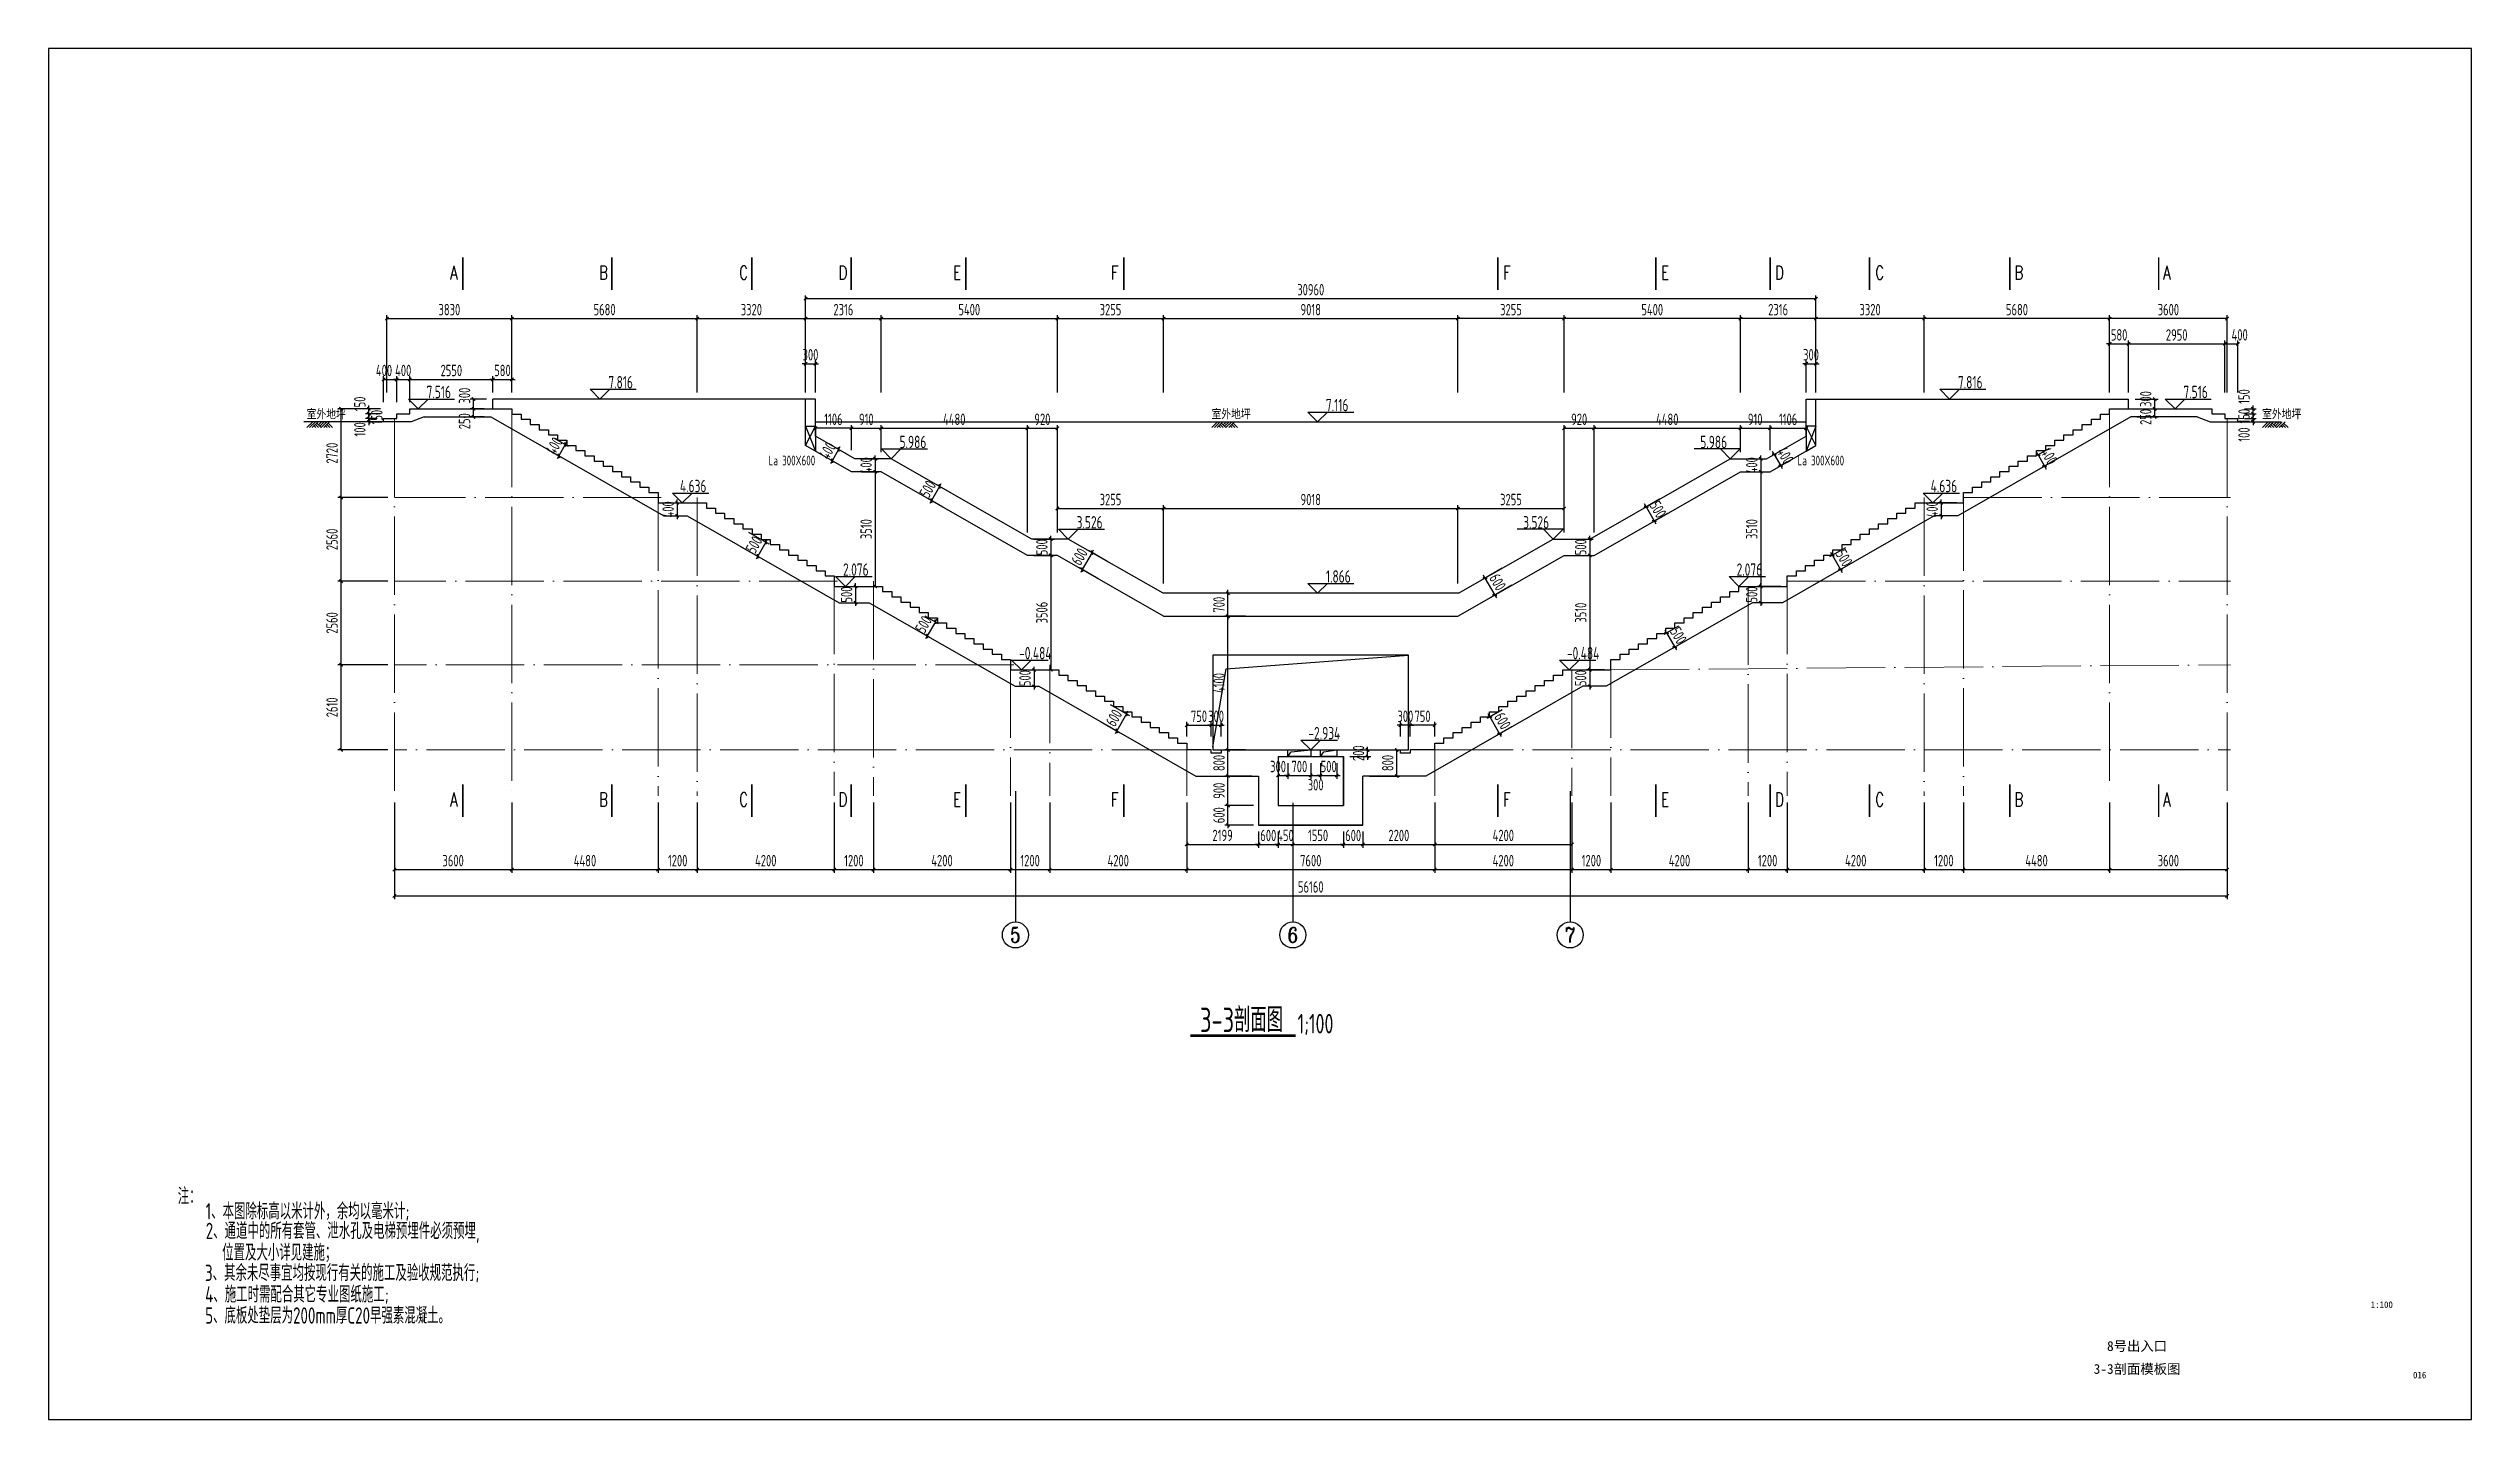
# Model space of a CAD drawing. Header units: millimetres. Extents: x -897614 to 191467, y -439928 to 101803.
# Drawn here: x -36900 to 37350, y -235327 to -193327 of the extents above; entities that cross this region are included whole.
import ezdxf
from ezdxf.enums import TextEntityAlignment as Align

# ---------------------------------------------------------------- set-up
doc = ezdxf.new("R2010")
doc.units = ezdxf.units.MM
doc.header["$LTSCALE"] = 1000
doc.linetypes.add('ACAD_ISO04W100', pattern=[30, 24, -3, 0, -3])
doc.linetypes.add('DASHED', pattern=[19.05, 12.7, -6.35])
for name, color, linetype in [('AXIS', 3, 'Continuous'), ('DIM_ELEV', 3, 'Continuous'), ('DIM_LEAD', 3, 'Continuous'), ('DIM_SYMB', 3, 'Continuous'), ('DMX', 7, 'Continuous'), ('gps', 233, 'Continuous'), ('JG_TEXT', 7, 'Continuous'), ('JGKX', 7, 'Continuous'), ('KD', 7, 'Continuous'), ('PUB_TEXT', 7, 'Continuous'), ('TEXT(水平)', 7, 'Continuous'), ('图框', 3, 'Continuous')]:
    doc.layers.add(name, color=color, linetype=linetype)
for name, color, linetype, lineweight in [('AXIS_TEXT', 7, 'Continuous', 18), ('Beam', 4, 'DASHED', 25), ('DOTE', 8, 'ACAD_ISO04W100', 9), ('WALL', 6, 'Continuous', 30)]:
    doc.layers.add(name, color=color, linetype=linetype, lineweight=lineweight)
doc.layers.add('DY', color=1, linetype='Continuous', plot=False)
doc.styles.add('_TCH_AXIS', font='COMPLEX', dxfattribs={"bigfont": 'GBCBIG'})
doc.styles.add('_TCH_LABEL', font='COMPLEX', dxfattribs={"bigfont": 'GBCBIG'})
doc.styles.add('GPS', font='txt1.shx', dxfattribs={"width": 0.8, "bigfont": 'hztxt.shx'})
doc.styles.add('TK-HZ-HT', font='', dxfattribs={"width": 0.8})
doc.styles.add('TK-HZ-ST', font='', dxfattribs={"width": 0.8})
doc.styles.add('TSSD', font='tssdeng.shx', dxfattribs={"width": 0.7, "bigfont": 'tssdchn.shx'})
doc.styles.add('TSSD_Rein', font='tssdeng.shx', dxfattribs={"width": 0.75, "bigfont": 'hztxt.shx'})
doc.styles.get('TK-HZ-HT').set_extended_font_data('SimSun')
doc.styles.get('TK-HZ-ST').set_extended_font_data('SimSun')
doc.dimstyles.new('TSD', dxfattribs={"dimtxt": 350, "dimasz": 100, "dimexe": 100, "dimexo": 200, "dimgap": 100, "dimtad": 1, "dimdec": 0, "dimzin": 0, "dimdsep": 46, "dimtxsty": 'TSSD', "dimblk": 'ARCHTICK', "dimcen": 0.09, "dimclrt": 7, "dimazin": 2, "dimtfac": 1, "dimtdec": 0, "dimtix": 1, "dimtmove": 2, "dimatfit": 3, "dimfxl": 0, "dimtolj": 1, "dimtzin": 0, "dimarcsym": 0})

msp = doc.modelspace()

# ---------------------------------------------------------------- texts
at = {"layer": 'AXIS_TEXT', "style": '_TCH_AXIS'}
for s, p, p2 in [('5', (-7425.48683, -220715.8836), (-7114.85472, -220715.8836)), ('6', (1074.51317, -220715.8836), (1385.14528, -220715.8836)), ('7', (9574.51317, -220715.8836), (9885.14528, -220715.8836))]:
    msp.add_text(s, height=465.94816, dxfattribs=at).set_placement(p, p2, align=Align.FIT)
at = {"layer": 'DIM_ELEV', "style": 'TSSD', "width": 0.7}
for s, p in [('7.816', (-19744.70721, -203741.56822)), ('7.816', (21610.83284, -203741.56822)), ('7.516', (-25313.90871, -204041.56822)), ('7.116', (2243.72064, -204441.56822, 0)), ('7.516', (28519.9678, -204041.56822)), ('5.986', (-10821.02988, -205571.56822)), ('5.986', (13715.76663, -205571.56822)), ('4.636', (-17550.8893, -206921.56822)), ('4.636', (20774.49198, -206921.56822)), ('3.526', (-5394.47344, -208031.56822)), ('3.526', (8289.21018, -208031.56822)), ('2.076', (-12551.53595, -209481.56822)), ('1.866', (2243.72064, -209691.56822)), ('2.076', (14829.11071, -209481.56822)), ('-0.484', (-7155.68779, -212041.56822)), ('-0.484', (9630.61495, -212041.56822)), ('-2.934', (1709.11071, -214491.56822))]:
    msp.add_text(s, height=380, dxfattribs=at).set_placement(p)
at = {"layer": 'DIM_SYMB', "style": '_TCH_LABEL', "width": 0.705882}
for s, p in [('A', (-24592.8728, -200406.64487, 0)), ('B', (-20028.229, -200406.64487, 0)), ('C', (-15735.41803, -200406.64487, 0)), ('D', (-12689.27272, -200406.64487, 0)), ('E', (-9181.76393, -200406.64487, 0)), ('F', (-4341.90701, -200406.64487, 0)), ('F', (7672.8704, -200406.64487, 0)), ('E', (12512.72732, -200406.64487, 0)), ('D', (16005.9504, -200406.64487, 0)), ('C', (19080.66714, -200406.64487, 0)), ('B', (23344.90667, -200406.64487, 0)), ('A', (27895.26477, -200406.64487, 0)), ('A', (-24592.8728, -216544.30439, 0)), ('B', (-20028.229, -216544.30439, 0)), ('C', (-15735.41803, -216544.30439, 0)), ('D', (-12689.27272, -216544.30439, 0)), ('E', (-9181.76393, -216544.30439, 0)), ('F', (-4341.90701, -216544.30439, 0)), ('F', (7672.8704, -216544.30439, 0)), ('E', (12512.72732, -216544.30439, 0)), ('D', (16005.9504, -216544.30439, 0)), ('C', (19080.66714, -216544.30439, 0)), ('B', (23344.90667, -216544.30439, 0)), ('A', (27895.26477, -216544.30439, 0))]:
    msp.add_text(s, height=425, dxfattribs=at).set_placement(p)
at = {"layer": 'gps', "color": 7, "style": 'GPS', "width": 0.8}
for p in [(-28989.6457, -204686.07568, 0), (-1260.94069, -204686.07568, 0), (30931.80328, -204686.07568, 0)]:
    msp.add_text('室外地坪', height=300, dxfattribs=at).set_placement(p)
at = {"layer": 'JG_TEXT', "style": 'TSSD', "width": 0.7}
for p in [(-14832.99773, -206099.72292, 0), (16695.24804, -206099.72292, 0)]:
    msp.add_text('La 300X600', height=300, dxfattribs=at).set_placement(p)
at = {"layer": 'PUB_TEXT', "style": 'TSSD', "width": 0.7}
for s, height, p in [('3-3剖面图', 750, (-1614.20454, -223458.31112)), ('1;100', 600, (1375.43215, -223501.78115))]:
    msp.add_text(s, height=height, rotation=359.9999991462, dxfattribs=at).set_placement(p)
at = {"layer": 'TEXT(水平)', "style": 'TSSD_Rein', "width": 0.7}
for s, p in [('注：', (-32938.3392, -228736.27681)), ('1、本图除标高以米计外，余均以毫米计;', (-32081.69653, -229197.57664)), ('2、通道中的所有套管、泄水孔及电梯预埋件必须预埋,', (-32081.61253, -229799.88303)), ('位置及大小详见建施；    ', (-31577.56272, -230461.46881)), ('3、其余未尽事宜均按现行有关的施工及验收规范执行;    ', (-32104.97588, -231084.52039)), ('4、施工时需配合其它专业图纸施工;    ', (-32098.73377, -231744.66773)), ('5、底板处垫层为200mm厚C20早强素混凝土。    ', (-32098.73377, -232391.31579))]:
    msp.add_text(s, height=500, dxfattribs=at).set_placement(p)
at = {"layer": '图框', "color": 7}
for s, height, style, p in [('1:100', 200, 'TK-HZ-ST', (34599.62916, -231807.44745)), ('8号出入口', 300, 'TK-HZ-HT', (27099.62916, -233077.44745)), ('3-3剖面模板图', 300, 'TK-HZ-HT', (27099.62916, -233777.44745))]:
    msp.add_text(s, height=height, dxfattribs=dict(at, style=style)).set_placement(p, align=Align.MIDDLE_CENTER)
at = {"layer": '图框', "color": 7, "style": 'TK-HZ-ST'}
msp.add_text('016 ', height=200, dxfattribs=at).set_placement((35555.98442, -234064.33745))

# ---------------------------------------------------------------- blocks, each defined once
blk = doc.blocks.new('_ArchTick')
at = {"color": 0, "linetype": 'ByBlock', "const_width": 0.4}
blk.add_lwpolyline([(-0.5, -0.5), (0.5, 0.5)], dxfattribs=at)
blk = doc.blocks.new('*D58')
at = {"layer": 'Defpoints', "color": 0, "transparency": 16777216}
for p in [(-26300, -216224), (-22700, -216224), (-22700, -218482)]:
    blk.add_point(p, dxfattribs=at)
at = {"layer": 'DIM_LEAD', "color": 0, "lineweight": -2, "transparency": 16777216}
for p, q in [((-26300, -216424), (-26300, -218582)), ((-22700, -216424), (-22700, -218582)), ((-26300, -218482), (-22700, -218482))]:
    blk.add_line(p, q, dxfattribs=at)
at = {"layer": 'DIM_LEAD', "color": 0, "lineweight": -2, "transparency": 16777216, "xscale": 100, "yscale": 100, "zscale": 100, "rotation": 180}
blk.add_blockref('_ArchTick', (-26300, -218482), dxfattribs=at)
at = {"layer": 'DIM_LEAD', "color": 0, "lineweight": -2, "transparency": 16777216, "xscale": 100, "yscale": 100, "zscale": 100}
blk.add_blockref('_ArchTick', (-22700, -218482), dxfattribs=at)
at = {"layer": 'DIM_LEAD', "color": 7, "transparency": 16777216, "insert": (-24500, -218207), "char_height": 350, "attachment_point": 5, "style": 'TSSD'}
blk.add_mtext('\\A1;3600', dxfattribs=at)
blk = doc.blocks.new('*D59')
at = {"layer": 'Defpoints', "color": 0, "transparency": 16777216}
for p in [(-22700, -216224), (-18220, -216224), (-18220, -218482)]:
    blk.add_point(p, dxfattribs=at)
at = {"layer": 'DIM_LEAD', "color": 0, "lineweight": -2, "transparency": 16777216}
for p, q in [((-22700, -216424), (-22700, -218582)), ((-18220, -216424), (-18220, -218582)), ((-22700, -218482), (-18220, -218482))]:
    blk.add_line(p, q, dxfattribs=at)
at = {"layer": 'DIM_LEAD', "color": 0, "lineweight": -2, "transparency": 16777216, "xscale": 100, "yscale": 100, "zscale": 100, "rotation": 180}
blk.add_blockref('_ArchTick', (-22700, -218482), dxfattribs=at)
at = {"layer": 'DIM_LEAD', "color": 0, "lineweight": -2, "transparency": 16777216, "xscale": 100, "yscale": 100, "zscale": 100}
blk.add_blockref('_ArchTick', (-18220, -218482), dxfattribs=at)
at = {"layer": 'DIM_LEAD', "color": 7, "transparency": 16777216, "insert": (-20460, -218207), "char_height": 350, "attachment_point": 5, "style": 'TSSD'}
blk.add_mtext('\\A1;4480', dxfattribs=at)
blk = doc.blocks.new('*D60')
at = {"layer": 'Defpoints', "color": 0, "transparency": 16777216}
for p in [(-18220, -216224), (-17020, -216224), (-17020, -218482)]:
    blk.add_point(p, dxfattribs=at)
at = {"layer": 'DIM_LEAD', "color": 0, "lineweight": -2, "transparency": 16777216}
for p, q in [((-18220, -216424), (-18220, -218582)), ((-17020, -216424), (-17020, -218582)), ((-18220, -218482), (-17020, -218482))]:
    blk.add_line(p, q, dxfattribs=at)
at = {"layer": 'DIM_LEAD', "color": 0, "lineweight": -2, "transparency": 16777216, "xscale": 100, "yscale": 100, "zscale": 100, "rotation": 180}
blk.add_blockref('_ArchTick', (-18220, -218482), dxfattribs=at)
at = {"layer": 'DIM_LEAD', "color": 0, "lineweight": -2, "transparency": 16777216, "xscale": 100, "yscale": 100, "zscale": 100}
blk.add_blockref('_ArchTick', (-17020, -218482), dxfattribs=at)
at = {"layer": 'DIM_LEAD', "color": 7, "transparency": 16777216, "insert": (-17620, -218207), "char_height": 350, "attachment_point": 5, "style": 'TSSD'}
blk.add_mtext('\\A1;1200', dxfattribs=at)
blk = doc.blocks.new('*D61')
at = {"layer": 'Defpoints', "color": 0, "transparency": 16777216}
for p in [(-17020, -216224), (-12820, -216224), (-12820, -218482)]:
    blk.add_point(p, dxfattribs=at)
at = {"layer": 'DIM_LEAD', "color": 0, "lineweight": -2, "transparency": 16777216}
for p, q in [((-17020, -216424), (-17020, -218582)), ((-12820, -216424), (-12820, -218582)), ((-17020, -218482), (-12820, -218482))]:
    blk.add_line(p, q, dxfattribs=at)
at = {"layer": 'DIM_LEAD', "color": 0, "lineweight": -2, "transparency": 16777216, "xscale": 100, "yscale": 100, "zscale": 100, "rotation": 180}
blk.add_blockref('_ArchTick', (-17020, -218482), dxfattribs=at)
at = {"layer": 'DIM_LEAD', "color": 0, "lineweight": -2, "transparency": 16777216, "xscale": 100, "yscale": 100, "zscale": 100}
blk.add_blockref('_ArchTick', (-12820, -218482), dxfattribs=at)
at = {"layer": 'DIM_LEAD', "color": 7, "transparency": 16777216, "insert": (-14920, -218207), "char_height": 350, "attachment_point": 5, "style": 'TSSD'}
blk.add_mtext('\\A1;4200', dxfattribs=at)
blk = doc.blocks.new('*D62')
at = {"layer": 'Defpoints', "color": 0, "transparency": 16777216}
for p in [(-12820, -216224), (-11620, -216224), (-11620, -218482)]:
    blk.add_point(p, dxfattribs=at)
at = {"layer": 'DIM_LEAD', "color": 0, "lineweight": -2, "transparency": 16777216}
for p, q in [((-12820, -216424), (-12820, -218582)), ((-11620, -216424), (-11620, -218582)), ((-12820, -218482), (-11620, -218482))]:
    blk.add_line(p, q, dxfattribs=at)
at = {"layer": 'DIM_LEAD', "color": 0, "lineweight": -2, "transparency": 16777216, "xscale": 100, "yscale": 100, "zscale": 100, "rotation": 180}
blk.add_blockref('_ArchTick', (-12820, -218482), dxfattribs=at)
at = {"layer": 'DIM_LEAD', "color": 0, "lineweight": -2, "transparency": 16777216, "xscale": 100, "yscale": 100, "zscale": 100}
blk.add_blockref('_ArchTick', (-11620, -218482), dxfattribs=at)
at = {"layer": 'DIM_LEAD', "color": 7, "transparency": 16777216, "insert": (-12220, -218207), "char_height": 350, "attachment_point": 5, "style": 'TSSD'}
blk.add_mtext('\\A1;1200', dxfattribs=at)
blk = doc.blocks.new('*D63')
at = {"layer": 'Defpoints', "color": 0, "transparency": 16777216}
for p in [(-11620, -216224), (-7420, -216224), (-7420, -218482)]:
    blk.add_point(p, dxfattribs=at)
at = {"layer": 'DIM_LEAD', "color": 0, "lineweight": -2, "transparency": 16777216}
for p, q in [((-11620, -216424), (-11620, -218582)), ((-7420, -216424), (-7420, -218582)), ((-11620, -218482), (-7420, -218482))]:
    blk.add_line(p, q, dxfattribs=at)
at = {"layer": 'DIM_LEAD', "color": 0, "lineweight": -2, "transparency": 16777216, "xscale": 100, "yscale": 100, "zscale": 100, "rotation": 180}
blk.add_blockref('_ArchTick', (-11620, -218482), dxfattribs=at)
at = {"layer": 'DIM_LEAD', "color": 0, "lineweight": -2, "transparency": 16777216, "xscale": 100, "yscale": 100, "zscale": 100}
blk.add_blockref('_ArchTick', (-7420, -218482), dxfattribs=at)
at = {"layer": 'DIM_LEAD', "color": 7, "transparency": 16777216, "insert": (-9520, -218207), "char_height": 350, "attachment_point": 5, "style": 'TSSD'}
blk.add_mtext('\\A1;4200', dxfattribs=at)
blk = doc.blocks.new('*D64')
at = {"layer": 'Defpoints', "color": 0, "transparency": 16777216}
for p in [(-7420, -216224), (-6220, -216224), (-6220, -218482)]:
    blk.add_point(p, dxfattribs=at)
at = {"layer": 'DIM_LEAD', "color": 0, "lineweight": -2, "transparency": 16777216}
for p, q in [((-7420, -216424), (-7420, -218582)), ((-6220, -216424), (-6220, -218582)), ((-7420, -218482), (-6220, -218482))]:
    blk.add_line(p, q, dxfattribs=at)
at = {"layer": 'DIM_LEAD', "color": 0, "lineweight": -2, "transparency": 16777216, "xscale": 100, "yscale": 100, "zscale": 100, "rotation": 180}
blk.add_blockref('_ArchTick', (-7420, -218482), dxfattribs=at)
at = {"layer": 'DIM_LEAD', "color": 0, "lineweight": -2, "transparency": 16777216, "xscale": 100, "yscale": 100, "zscale": 100}
blk.add_blockref('_ArchTick', (-6220, -218482), dxfattribs=at)
at = {"layer": 'DIM_LEAD', "color": 7, "transparency": 16777216, "insert": (-6820, -218207), "char_height": 350, "attachment_point": 5, "style": 'TSSD'}
blk.add_mtext('\\A1;1200', dxfattribs=at)
blk = doc.blocks.new('*D65')
at = {"layer": 'Defpoints', "color": 0, "transparency": 16777216}
for p in [(-6220, -216224), (-2020, -216224), (-2020, -218482)]:
    blk.add_point(p, dxfattribs=at)
at = {"layer": 'DIM_LEAD', "color": 0, "lineweight": -2, "transparency": 16777216}
for p, q in [((-6220, -216424), (-6220, -218582)), ((-2020, -216424), (-2020, -218582)), ((-6220, -218482), (-2020, -218482))]:
    blk.add_line(p, q, dxfattribs=at)
at = {"layer": 'DIM_LEAD', "color": 0, "lineweight": -2, "transparency": 16777216, "xscale": 100, "yscale": 100, "zscale": 100, "rotation": 180}
blk.add_blockref('_ArchTick', (-6220, -218482), dxfattribs=at)
at = {"layer": 'DIM_LEAD', "color": 0, "lineweight": -2, "transparency": 16777216, "xscale": 100, "yscale": 100, "zscale": 100}
blk.add_blockref('_ArchTick', (-2020, -218482), dxfattribs=at)
at = {"layer": 'DIM_LEAD', "color": 7, "transparency": 16777216, "insert": (-4120, -218207), "char_height": 350, "attachment_point": 5, "style": 'TSSD'}
blk.add_mtext('\\A1;4200', dxfattribs=at)
blk = doc.blocks.new('*D66')
at = {"layer": 'Defpoints', "color": 0, "transparency": 16777216}
for p in [(-2020, -216224), (5580, -216224), (5580, -218482)]:
    blk.add_point(p, dxfattribs=at)
at = {"layer": 'DIM_LEAD', "color": 0, "lineweight": -2, "transparency": 16777216}
for p, q in [((-2020, -216424), (-2020, -218582)), ((5580, -216424), (5580, -218582)), ((-2020, -218482), (5580, -218482))]:
    blk.add_line(p, q, dxfattribs=at)
at = {"layer": 'DIM_LEAD', "color": 0, "lineweight": -2, "transparency": 16777216, "xscale": 100, "yscale": 100, "zscale": 100, "rotation": 180}
blk.add_blockref('_ArchTick', (-2020, -218482), dxfattribs=at)
at = {"layer": 'DIM_LEAD', "color": 0, "lineweight": -2, "transparency": 16777216, "xscale": 100, "yscale": 100, "zscale": 100}
blk.add_blockref('_ArchTick', (5580, -218482), dxfattribs=at)
at = {"layer": 'DIM_LEAD', "color": 7, "transparency": 16777216, "insert": (1780, -218207), "char_height": 350, "attachment_point": 5, "style": 'TSSD'}
blk.add_mtext('\\A1;7600', dxfattribs=at)
blk = doc.blocks.new('*D67')
at = {"layer": 'Defpoints', "color": 0, "transparency": 16777216}
for p in [(9780, -216224), (10980, -216224), (10980, -218482)]:
    blk.add_point(p, dxfattribs=at)
at = {"layer": 'DIM_LEAD', "color": 0, "lineweight": -2, "transparency": 16777216}
for p, q in [((9780, -216424), (9780, -218582)), ((10980, -216424), (10980, -218582)), ((9780, -218482), (10980, -218482))]:
    blk.add_line(p, q, dxfattribs=at)
at = {"layer": 'DIM_LEAD', "color": 0, "lineweight": -2, "transparency": 16777216, "xscale": 100, "yscale": 100, "zscale": 100, "rotation": 180}
blk.add_blockref('_ArchTick', (9780, -218482), dxfattribs=at)
at = {"layer": 'DIM_LEAD', "color": 0, "lineweight": -2, "transparency": 16777216, "xscale": 100, "yscale": 100, "zscale": 100}
blk.add_blockref('_ArchTick', (10980, -218482), dxfattribs=at)
at = {"layer": 'DIM_LEAD', "color": 7, "transparency": 16777216, "insert": (10380, -218207), "char_height": 350, "attachment_point": 5, "style": 'TSSD'}
blk.add_mtext('\\A1;1200', dxfattribs=at)
blk = doc.blocks.new('*D68')
at = {"layer": 'Defpoints', "color": 0, "transparency": 16777216}
for p in [(10980, -216224), (15180, -216224), (15180, -218482)]:
    blk.add_point(p, dxfattribs=at)
at = {"layer": 'DIM_LEAD', "color": 0, "lineweight": -2, "transparency": 16777216}
for p, q in [((10980, -216424), (10980, -218582)), ((15180, -216424), (15180, -218582)), ((10980, -218482), (15180, -218482))]:
    blk.add_line(p, q, dxfattribs=at)
at = {"layer": 'DIM_LEAD', "color": 0, "lineweight": -2, "transparency": 16777216, "xscale": 100, "yscale": 100, "zscale": 100, "rotation": 180}
blk.add_blockref('_ArchTick', (10980, -218482), dxfattribs=at)
at = {"layer": 'DIM_LEAD', "color": 0, "lineweight": -2, "transparency": 16777216, "xscale": 100, "yscale": 100, "zscale": 100}
blk.add_blockref('_ArchTick', (15180, -218482), dxfattribs=at)
at = {"layer": 'DIM_LEAD', "color": 7, "transparency": 16777216, "insert": (13080, -218207), "char_height": 350, "attachment_point": 5, "style": 'TSSD'}
blk.add_mtext('\\A1;4200', dxfattribs=at)
blk = doc.blocks.new('*D69')
at = {"layer": 'Defpoints', "color": 0, "transparency": 16777216}
for p in [(15180, -216224), (16380, -216224), (16380, -218482)]:
    blk.add_point(p, dxfattribs=at)
at = {"layer": 'DIM_LEAD', "color": 0, "lineweight": -2, "transparency": 16777216}
for p, q in [((15180, -216424), (15180, -218582)), ((16380, -216424), (16380, -218582)), ((15180, -218482), (16380, -218482))]:
    blk.add_line(p, q, dxfattribs=at)
at = {"layer": 'DIM_LEAD', "color": 0, "lineweight": -2, "transparency": 16777216, "xscale": 100, "yscale": 100, "zscale": 100, "rotation": 180}
blk.add_blockref('_ArchTick', (15180, -218482), dxfattribs=at)
at = {"layer": 'DIM_LEAD', "color": 0, "lineweight": -2, "transparency": 16777216, "xscale": 100, "yscale": 100, "zscale": 100}
blk.add_blockref('_ArchTick', (16380, -218482), dxfattribs=at)
at = {"layer": 'DIM_LEAD', "color": 7, "transparency": 16777216, "insert": (15780, -218207), "char_height": 350, "attachment_point": 5, "style": 'TSSD'}
blk.add_mtext('\\A1;1200', dxfattribs=at)
blk = doc.blocks.new('*D70')
at = {"layer": 'Defpoints', "color": 0, "transparency": 16777216}
for p in [(16380, -216224), (20580, -216224), (20580, -218482)]:
    blk.add_point(p, dxfattribs=at)
at = {"layer": 'DIM_LEAD', "color": 0, "lineweight": -2, "transparency": 16777216}
for p, q in [((16380, -216424), (16380, -218582)), ((20580, -216424), (20580, -218582)), ((16380, -218482), (20580, -218482))]:
    blk.add_line(p, q, dxfattribs=at)
at = {"layer": 'DIM_LEAD', "color": 0, "lineweight": -2, "transparency": 16777216, "xscale": 100, "yscale": 100, "zscale": 100, "rotation": 180}
blk.add_blockref('_ArchTick', (16380, -218482), dxfattribs=at)
at = {"layer": 'DIM_LEAD', "color": 0, "lineweight": -2, "transparency": 16777216, "xscale": 100, "yscale": 100, "zscale": 100}
blk.add_blockref('_ArchTick', (20580, -218482), dxfattribs=at)
at = {"layer": 'DIM_LEAD', "color": 7, "transparency": 16777216, "insert": (18480, -218207), "char_height": 350, "attachment_point": 5, "style": 'TSSD'}
blk.add_mtext('\\A1;4200', dxfattribs=at)
blk = doc.blocks.new('*D71')
at = {"layer": 'Defpoints', "color": 0, "transparency": 16777216}
for p in [(20580, -216224), (21780, -216224), (21780, -218482)]:
    blk.add_point(p, dxfattribs=at)
at = {"layer": 'DIM_LEAD', "color": 0, "lineweight": -2, "transparency": 16777216}
for p, q in [((20580, -216424), (20580, -218582)), ((21780, -216424), (21780, -218582)), ((20580, -218482), (21780, -218482))]:
    blk.add_line(p, q, dxfattribs=at)
at = {"layer": 'DIM_LEAD', "color": 0, "lineweight": -2, "transparency": 16777216, "xscale": 100, "yscale": 100, "zscale": 100, "rotation": 180}
blk.add_blockref('_ArchTick', (20580, -218482), dxfattribs=at)
at = {"layer": 'DIM_LEAD', "color": 0, "lineweight": -2, "transparency": 16777216, "xscale": 100, "yscale": 100, "zscale": 100}
blk.add_blockref('_ArchTick', (21780, -218482), dxfattribs=at)
at = {"layer": 'DIM_LEAD', "color": 7, "transparency": 16777216, "insert": (21180, -218207), "char_height": 350, "attachment_point": 5, "style": 'TSSD'}
blk.add_mtext('\\A1;1200', dxfattribs=at)
blk = doc.blocks.new('*D72')
at = {"layer": 'Defpoints', "color": 0, "transparency": 16777216}
for p in [(21780, -216224), (26260, -216224), (26260, -218482)]:
    blk.add_point(p, dxfattribs=at)
at = {"layer": 'DIM_LEAD', "color": 0, "lineweight": -2, "transparency": 16777216}
for p, q in [((21780, -216424), (21780, -218582)), ((26260, -216424), (26260, -218582)), ((21780, -218482), (26260, -218482))]:
    blk.add_line(p, q, dxfattribs=at)
at = {"layer": 'DIM_LEAD', "color": 0, "lineweight": -2, "transparency": 16777216, "xscale": 100, "yscale": 100, "zscale": 100, "rotation": 180}
blk.add_blockref('_ArchTick', (21780, -218482), dxfattribs=at)
at = {"layer": 'DIM_LEAD', "color": 0, "lineweight": -2, "transparency": 16777216, "xscale": 100, "yscale": 100, "zscale": 100}
blk.add_blockref('_ArchTick', (26260, -218482), dxfattribs=at)
at = {"layer": 'DIM_LEAD', "color": 7, "transparency": 16777216, "insert": (24020, -218207), "char_height": 350, "attachment_point": 5, "style": 'TSSD'}
blk.add_mtext('\\A1;4480', dxfattribs=at)
blk = doc.blocks.new('*D73')
at = {"layer": 'Defpoints', "color": 0, "transparency": 16777216}
for p in [(26260, -216224), (29860, -216224), (29860, -218482)]:
    blk.add_point(p, dxfattribs=at)
at = {"layer": 'DIM_LEAD', "color": 0, "lineweight": -2, "transparency": 16777216}
for p, q in [((26260, -216424), (26260, -218582)), ((29860, -216424), (29860, -218582)), ((26260, -218482), (29860, -218482))]:
    blk.add_line(p, q, dxfattribs=at)
at = {"layer": 'DIM_LEAD', "color": 0, "lineweight": -2, "transparency": 16777216, "xscale": 100, "yscale": 100, "zscale": 100, "rotation": 180}
blk.add_blockref('_ArchTick', (26260, -218482), dxfattribs=at)
at = {"layer": 'DIM_LEAD', "color": 0, "lineweight": -2, "transparency": 16777216, "xscale": 100, "yscale": 100, "zscale": 100}
blk.add_blockref('_ArchTick', (29860, -218482), dxfattribs=at)
at = {"layer": 'DIM_LEAD', "color": 7, "transparency": 16777216, "insert": (28060, -218207), "char_height": 350, "attachment_point": 5, "style": 'TSSD'}
blk.add_mtext('\\A1;3600', dxfattribs=at)
blk = doc.blocks.new('*D74')
at = {"layer": 'Defpoints', "color": 0, "transparency": 16777216}
for p in [(-26300, -216224), (29860, -216224), (29860, -219287)]:
    blk.add_point(p, dxfattribs=at)
at = {"layer": 'DIM_LEAD', "color": 0, "lineweight": -2, "transparency": 16777216}
for p, q in [((-26300, -216424), (-26300, -219387)), ((29860, -216424), (29860, -219387)), ((-26300, -219287), (29860, -219287))]:
    blk.add_line(p, q, dxfattribs=at)
at = {"layer": 'DIM_LEAD', "color": 0, "lineweight": -2, "transparency": 16777216, "xscale": 100, "yscale": 100, "zscale": 100, "rotation": 180}
blk.add_blockref('_ArchTick', (-26300, -219287), dxfattribs=at)
at = {"layer": 'DIM_LEAD', "color": 0, "lineweight": -2, "transparency": 16777216, "xscale": 100, "yscale": 100, "zscale": 100}
blk.add_blockref('_ArchTick', (29860, -219287), dxfattribs=at)
at = {"layer": 'DIM_LEAD', "color": 7, "transparency": 16777216, "insert": (1780, -219012), "char_height": 350, "attachment_point": 5, "style": 'TSSD'}
blk.add_mtext('\\A1;56160', dxfattribs=at)
blk = doc.blocks.new('*D75')
at = {"layer": 'Defpoints', "color": 0, "transparency": 16777216}
for p in [(-27935, -212206), (-26300, -212206), (-26300, -214816)]:
    blk.add_point(p, dxfattribs=at)
at = {"layer": 'DIM_LEAD', "color": 0, "lineweight": -2, "transparency": 16777216}
for p, q in [((-26500, -212206), (-28035, -212206)), ((-27935, -214816), (-27935, -212206)), ((-26500, -214816), (-28035, -214816))]:
    blk.add_line(p, q, dxfattribs=at)
at = {"layer": 'DIM_LEAD', "color": 0, "lineweight": -2, "transparency": 16777216, "xscale": 100, "yscale": 100, "zscale": 100}
for p, rotation in [((-27935, -212206), 90), ((-27935, -214816), 270)]:
    blk.add_blockref('_ArchTick', p, dxfattribs=dict(at, rotation=rotation))
at = {"layer": 'DIM_LEAD', "color": 7, "transparency": 16777216, "insert": (-28210, -213511), "char_height": 350, "attachment_point": 5, "rotation": 90, "style": 'TSSD'}
blk.add_mtext('\\A1;2610', dxfattribs=at)
blk = doc.blocks.new('*D76')
at = {"layer": 'Defpoints', "color": 0, "transparency": 16777216}
for p in [(-27935, -209646), (-26300, -209646), (-26300, -212206)]:
    blk.add_point(p, dxfattribs=at)
at = {"layer": 'DIM_LEAD', "color": 0, "lineweight": -2, "transparency": 16777216}
for p, q in [((-26500, -209646), (-28035, -209646)), ((-27935, -212206), (-27935, -209646)), ((-26500, -212206), (-28035, -212206))]:
    blk.add_line(p, q, dxfattribs=at)
at = {"layer": 'DIM_LEAD', "color": 0, "lineweight": -2, "transparency": 16777216, "xscale": 100, "yscale": 100, "zscale": 100}
for p, rotation in [((-27935, -209646), 90), ((-27935, -212206), 270)]:
    blk.add_blockref('_ArchTick', p, dxfattribs=dict(at, rotation=rotation))
at = {"layer": 'DIM_LEAD', "color": 7, "transparency": 16777216, "insert": (-28210, -210926), "char_height": 350, "attachment_point": 5, "rotation": 90, "style": 'TSSD'}
blk.add_mtext('\\A1;2560', dxfattribs=at)
blk = doc.blocks.new('*D77')
at = {"layer": 'Defpoints', "color": 0, "transparency": 16777216}
for p in [(-27935, -207086), (-26300, -207086), (-26300, -209646)]:
    blk.add_point(p, dxfattribs=at)
at = {"layer": 'DIM_LEAD', "color": 0, "lineweight": -2, "transparency": 16777216}
for p, q in [((-26500, -207086), (-28035, -207086)), ((-27935, -209646), (-27935, -207086)), ((-26500, -209646), (-28035, -209646))]:
    blk.add_line(p, q, dxfattribs=at)
at = {"layer": 'DIM_LEAD', "color": 0, "lineweight": -2, "transparency": 16777216, "xscale": 100, "yscale": 100, "zscale": 100}
for p, rotation in [((-27935, -207086), 90), ((-27935, -209646), 270)]:
    blk.add_blockref('_ArchTick', p, dxfattribs=dict(at, rotation=rotation))
at = {"layer": 'DIM_LEAD', "color": 7, "transparency": 16777216, "insert": (-28210, -208366), "char_height": 350, "attachment_point": 5, "rotation": 90, "style": 'TSSD'}
blk.add_mtext('\\A1;2560', dxfattribs=at)
blk = doc.blocks.new('*D78')
at = {"layer": 'Defpoints', "color": 0, "transparency": 16777216}
for p in [(-27935, -204366), (-26530, -204366), (-26300, -207086)]:
    blk.add_point(p, dxfattribs=at)
at = {"layer": 'DIM_LEAD', "color": 0, "lineweight": -2, "transparency": 16777216}
for p, q in [((-26730, -204366), (-28035, -204366)), ((-27935, -207086), (-27935, -204366)), ((-26500, -207086), (-28035, -207086))]:
    blk.add_line(p, q, dxfattribs=at)
at = {"layer": 'DIM_LEAD', "color": 0, "lineweight": -2, "transparency": 16777216, "xscale": 100, "yscale": 100, "zscale": 100}
for p, rotation in [((-27935, -204366), 90), ((-27935, -207086), 270)]:
    blk.add_blockref('_ArchTick', p, dxfattribs=dict(at, rotation=rotation))
at = {"layer": 'DIM_LEAD', "color": 7, "transparency": 16777216, "insert": (-28210, -205726), "char_height": 350, "attachment_point": 5, "rotation": 90, "style": 'TSSD'}
blk.add_mtext('\\A1;2720', dxfattribs=at)
blk = doc.blocks.new('*D79')
at = {"layer": 'Defpoints', "color": 0, "transparency": 16777216}
for p in [(-2020, -216224), (179, -217116), (179, -217710)]:
    blk.add_point(p, dxfattribs=at)
at = {"layer": 'DIM_LEAD', "color": 0, "lineweight": -2, "transparency": 16777216}
for p, q in [((-2020, -216424), (-2020, -217810)), ((179, -217316), (179, -217810)), ((-2020, -217710), (179, -217710))]:
    blk.add_line(p, q, dxfattribs=at)
at = {"layer": 'DIM_LEAD', "color": 0, "lineweight": -2, "transparency": 16777216, "xscale": 100, "yscale": 100, "zscale": 100, "rotation": 180}
blk.add_blockref('_ArchTick', (-2020, -217710), dxfattribs=at)
at = {"layer": 'DIM_LEAD', "color": 0, "lineweight": -2, "transparency": 16777216, "xscale": 100, "yscale": 100, "zscale": 100}
blk.add_blockref('_ArchTick', (179, -217710), dxfattribs=at)
at = {"layer": 'DIM_LEAD', "color": 7, "transparency": 16777216, "insert": (-921, -217435), "char_height": 350, "attachment_point": 5, "style": 'TSSD'}
blk.add_mtext('\\A1;2199', dxfattribs=at)
blk = doc.blocks.new('*D80')
at = {"layer": 'Defpoints', "color": 0, "transparency": 16777216}
for p in [(179, -217116), (779, -217116), (779, -217710)]:
    blk.add_point(p, dxfattribs=at)
at = {"layer": 'DIM_LEAD', "color": 0, "lineweight": -2, "transparency": 16777216}
for p, q in [((179, -217316), (179, -217810)), ((779, -217316), (779, -217810)), ((179, -217710), (79, -217710)), ((179, -217710), (779, -217710)), ((779, -217710), (879, -217710))]:
    blk.add_line(p, q, dxfattribs=at)
at = {"layer": 'DIM_LEAD', "color": 0, "lineweight": -2, "transparency": 16777216, "xscale": 100, "yscale": 100, "zscale": 100}
blk.add_blockref('_ArchTick', (179, -217710), dxfattribs=at)
at = {"layer": 'DIM_LEAD', "color": 0, "lineweight": -2, "transparency": 16777216, "xscale": 100, "yscale": 100, "zscale": 100, "rotation": 180}
blk.add_blockref('_ArchTick', (779, -217710), dxfattribs=at)
at = {"layer": 'DIM_LEAD', "color": 7, "transparency": 16777216, "insert": (479, -217435), "char_height": 350, "attachment_point": 5, "style": 'TSSD'}
blk.add_mtext('\\A1;600', dxfattribs=at)
blk = doc.blocks.new('*D81')
at = {"layer": 'Defpoints', "color": 0, "transparency": 16777216}
for p in [(779, -217116), (1229, -217116), (1229, -217710)]:
    blk.add_point(p, dxfattribs=at)
at = {"layer": 'DIM_LEAD', "color": 0, "lineweight": -2, "transparency": 16777216}
for p, q in [((779, -217316), (779, -217810)), ((1229, -217316), (1229, -217810)), ((779, -217710), (679, -217710)), ((779, -217710), (1229, -217710)), ((1229, -217710), (1329, -217710))]:
    blk.add_line(p, q, dxfattribs=at)
at = {"layer": 'DIM_LEAD', "color": 0, "lineweight": -2, "transparency": 16777216, "xscale": 100, "yscale": 100, "zscale": 100}
blk.add_blockref('_ArchTick', (779, -217710), dxfattribs=at)
at = {"layer": 'DIM_LEAD', "color": 0, "lineweight": -2, "transparency": 16777216, "xscale": 100, "yscale": 100, "zscale": 100, "rotation": 180}
blk.add_blockref('_ArchTick', (1229, -217710), dxfattribs=at)
at = {"layer": 'DIM_LEAD', "color": 7, "transparency": 16777216, "insert": (1004, -217435), "char_height": 350, "attachment_point": 5, "style": 'TSSD'}
blk.add_mtext('\\A1;450', dxfattribs=at)
blk = doc.blocks.new('*D82')
at = {"layer": 'Defpoints', "color": 0, "transparency": 16777216}
for p in [(1229, -217116), (2779, -217116), (2779, -217710)]:
    blk.add_point(p, dxfattribs=at)
at = {"layer": 'DIM_LEAD', "color": 0, "lineweight": -2, "transparency": 16777216}
for p, q in [((1229, -217316), (1229, -217810)), ((2779, -217316), (2779, -217810)), ((1229, -217710), (2779, -217710))]:
    blk.add_line(p, q, dxfattribs=at)
at = {"layer": 'DIM_LEAD', "color": 0, "lineweight": -2, "transparency": 16777216, "xscale": 100, "yscale": 100, "zscale": 100, "rotation": 180}
blk.add_blockref('_ArchTick', (1229, -217710), dxfattribs=at)
at = {"layer": 'DIM_LEAD', "color": 0, "lineweight": -2, "transparency": 16777216, "xscale": 100, "yscale": 100, "zscale": 100}
blk.add_blockref('_ArchTick', (2779, -217710), dxfattribs=at)
at = {"layer": 'DIM_LEAD', "color": 7, "transparency": 16777216, "insert": (2004, -217435), "char_height": 350, "attachment_point": 5, "style": 'TSSD'}
blk.add_mtext('\\A1;1550', dxfattribs=at)
blk = doc.blocks.new('*D83')
at = {"layer": 'Defpoints', "color": 0, "transparency": 16777216}
for p in [(2779, -217116), (3379, -217116), (3379, -217710)]:
    blk.add_point(p, dxfattribs=at)
at = {"layer": 'DIM_LEAD', "color": 0, "lineweight": -2, "transparency": 16777216}
for p, q in [((2779, -217316), (2779, -217810)), ((3379, -217316), (3379, -217810)), ((2779, -217710), (2679, -217710)), ((2779, -217710), (3379, -217710)), ((3379, -217710), (3479, -217710))]:
    blk.add_line(p, q, dxfattribs=at)
at = {"layer": 'DIM_LEAD', "color": 0, "lineweight": -2, "transparency": 16777216, "xscale": 100, "yscale": 100, "zscale": 100}
blk.add_blockref('_ArchTick', (2779, -217710), dxfattribs=at)
at = {"layer": 'DIM_LEAD', "color": 0, "lineweight": -2, "transparency": 16777216, "xscale": 100, "yscale": 100, "zscale": 100, "rotation": 180}
blk.add_blockref('_ArchTick', (3379, -217710), dxfattribs=at)
at = {"layer": 'DIM_LEAD', "color": 7, "transparency": 16777216, "insert": (3079, -217435), "char_height": 350, "attachment_point": 5, "style": 'TSSD'}
blk.add_mtext('\\A1;600', dxfattribs=at)
blk = doc.blocks.new('*D84')
at = {"layer": 'Defpoints', "color": 0, "transparency": 16777216}
for p in [(5580, -216224), (3379, -217116), (5580, -217710)]:
    blk.add_point(p, dxfattribs=at)
at = {"layer": 'DIM_LEAD', "color": 0, "lineweight": -2, "transparency": 16777216}
for p, q in [((5580, -216424), (5580, -217810)), ((3379, -217316), (3379, -217810)), ((3379, -217710), (5580, -217710))]:
    blk.add_line(p, q, dxfattribs=at)
at = {"layer": 'DIM_LEAD', "color": 0, "lineweight": -2, "transparency": 16777216, "xscale": 100, "yscale": 100, "zscale": 100, "rotation": 180}
blk.add_blockref('_ArchTick', (3379, -217710), dxfattribs=at)
at = {"layer": 'DIM_LEAD', "color": 0, "lineweight": -2, "transparency": 16777216, "xscale": 100, "yscale": 100, "zscale": 100}
blk.add_blockref('_ArchTick', (5580, -217710), dxfattribs=at)
at = {"layer": 'DIM_LEAD', "color": 7, "transparency": 16777216, "insert": (4480, -217435), "char_height": 350, "attachment_point": 5, "style": 'TSSD'}
blk.add_mtext('\\A1;2200', dxfattribs=at)
blk = doc.blocks.new('*D85')
at = {"layer": 'Defpoints', "color": 0, "transparency": 16777216}
for p in [(5580, -216224), (9780, -216224), (9780, -217710)]:
    blk.add_point(p, dxfattribs=at)
at = {"layer": 'DIM_LEAD', "color": 0, "lineweight": -2, "transparency": 16777216}
for p, q in [((5580, -216424), (5580, -217810)), ((9780, -216424), (9780, -217810)), ((5580, -217710), (9780, -217710))]:
    blk.add_line(p, q, dxfattribs=at)
at = {"layer": 'DIM_LEAD', "color": 0, "lineweight": -2, "transparency": 16777216, "xscale": 100, "yscale": 100, "zscale": 100, "rotation": 180}
blk.add_blockref('_ArchTick', (5580, -217710), dxfattribs=at)
at = {"layer": 'DIM_LEAD', "color": 0, "lineweight": -2, "transparency": 16777216, "xscale": 100, "yscale": 100, "zscale": 100}
blk.add_blockref('_ArchTick', (9780, -217710), dxfattribs=at)
at = {"layer": 'DIM_LEAD', "color": 7, "transparency": 16777216, "insert": (7680, -217435), "char_height": 350, "attachment_point": 5, "style": 'TSSD'}
blk.add_mtext('\\A1;4200', dxfattribs=at)
blk = doc.blocks.new('*D86')
at = {"layer": 'Defpoints', "color": 0, "transparency": 16777216}
for p in [(5580, -216224), (9780, -216224), (9780, -218482)]:
    blk.add_point(p, dxfattribs=at)
at = {"layer": 'DIM_LEAD', "color": 0, "lineweight": -2, "transparency": 16777216}
for p, q in [((5580, -216424), (5580, -218582)), ((9780, -216424), (9780, -218582)), ((5580, -218482), (9780, -218482))]:
    blk.add_line(p, q, dxfattribs=at)
at = {"layer": 'DIM_LEAD', "color": 0, "lineweight": -2, "transparency": 16777216, "xscale": 100, "yscale": 100, "zscale": 100, "rotation": 180}
blk.add_blockref('_ArchTick', (5580, -218482), dxfattribs=at)
at = {"layer": 'DIM_LEAD', "color": 0, "lineweight": -2, "transparency": 16777216, "xscale": 100, "yscale": 100, "zscale": 100}
blk.add_blockref('_ArchTick', (9780, -218482), dxfattribs=at)
at = {"layer": 'DIM_LEAD', "color": 7, "transparency": 16777216, "insert": (7680, -218207), "char_height": 350, "attachment_point": 5, "style": 'TSSD'}
blk.add_mtext('\\A1;4200', dxfattribs=at)
blk = doc.blocks.new('*D87')
at = {"layer": 'Defpoints', "color": 0, "transparency": 16777216}
for p in [(-756, -216516), (222, -216516), (222, -217116)]:
    blk.add_point(p, dxfattribs=at)
at = {"layer": 'DIM_LEAD', "color": 0, "lineweight": -2, "transparency": 16777216}
for p, q in [((22, -216516), (-856, -216516)), ((-756, -216516), (-756, -216416)), ((-756, -217116), (-756, -216516)), ((22, -217116), (-856, -217116)), ((-756, -217116), (-756, -217216))]:
    blk.add_line(p, q, dxfattribs=at)
at = {"layer": 'DIM_LEAD', "color": 0, "lineweight": -2, "transparency": 16777216, "xscale": 100, "yscale": 100, "zscale": 100}
for p, rotation in [((-756, -216516), 270), ((-756, -217116), 90)]:
    blk.add_blockref('_ArchTick', p, dxfattribs=dict(at, rotation=rotation))
at = {"layer": 'DIM_LEAD', "color": 7, "transparency": 16777216, "insert": (-1031, -216816), "char_height": 350, "attachment_point": 5, "rotation": 90, "style": 'TSSD'}
blk.add_mtext('\\A1;600', dxfattribs=at)
blk = doc.blocks.new('*D88')
at = {"layer": 'Defpoints', "color": 0, "transparency": 16777216}
for p in [(-756, -215616), (179, -215616), (222, -216516)]:
    blk.add_point(p, dxfattribs=at)
at = {"layer": 'DIM_LEAD', "color": 0, "lineweight": -2, "transparency": 16777216}
for p, q in [((-21, -215616), (-856, -215616)), ((-756, -216516), (-756, -215616)), ((22, -216516), (-856, -216516))]:
    blk.add_line(p, q, dxfattribs=at)
at = {"layer": 'DIM_LEAD', "color": 0, "lineweight": -2, "transparency": 16777216, "xscale": 100, "yscale": 100, "zscale": 100}
for p, rotation in [((-756, -215616), 90), ((-756, -216516), 270)]:
    blk.add_blockref('_ArchTick', p, dxfattribs=dict(at, rotation=rotation))
at = {"layer": 'DIM_LEAD', "color": 7, "transparency": 16777216, "insert": (-1031, -216066), "char_height": 350, "attachment_point": 5, "rotation": 90, "style": 'TSSD'}
blk.add_mtext('\\A1;900', dxfattribs=at)
blk = doc.blocks.new('*D89')
at = {"layer": 'Defpoints', "color": 0, "transparency": 16777216}
for p in [(-756, -214816), (-20, -214816), (179, -215616)]:
    blk.add_point(p, dxfattribs=at)
at = {"layer": 'DIM_LEAD', "color": 0, "lineweight": -2, "transparency": 16777216}
for p, q in [((-220, -214816), (-856, -214816)), ((-756, -215616), (-756, -214816)), ((-21, -215616), (-856, -215616))]:
    blk.add_line(p, q, dxfattribs=at)
at = {"layer": 'DIM_LEAD', "color": 0, "lineweight": -2, "transparency": 16777216, "xscale": 100, "yscale": 100, "zscale": 100}
for p, rotation in [((-756, -214816), 90), ((-756, -215616), 270)]:
    blk.add_blockref('_ArchTick', p, dxfattribs=dict(at, rotation=rotation))
at = {"layer": 'DIM_LEAD', "color": 7, "transparency": 16777216, "insert": (-1031, -215216), "char_height": 350, "attachment_point": 5, "rotation": 90, "style": 'TSSD'}
blk.add_mtext('\\A1;800', dxfattribs=at)
blk = doc.blocks.new('*D90')
at = {"layer": 'Defpoints', "color": 0, "transparency": 16777216}
for p in [(-13400, -202985), (-13700, -204066), (-13400, -204066)]:
    blk.add_point(p, dxfattribs=at)
at = {"layer": 'DIM_LEAD', "color": 0, "lineweight": -2, "transparency": 16777216}
for p, q in [((-13700, -202985), (-13800, -202985)), ((-13700, -203866), (-13700, -202885)), ((-13700, -202985), (-13400, -202985)), ((-13400, -203866), (-13400, -202885)), ((-13400, -202985), (-13300, -202985))]:
    blk.add_line(p, q, dxfattribs=at)
at = {"layer": 'DIM_LEAD', "color": 0, "lineweight": -2, "transparency": 16777216, "xscale": 100, "yscale": 100, "zscale": 100}
blk.add_blockref('_ArchTick', (-13700, -202985), dxfattribs=at)
at = {"layer": 'DIM_LEAD', "color": 0, "lineweight": -2, "transparency": 16777216, "xscale": 100, "yscale": 100, "zscale": 100, "rotation": 180}
blk.add_blockref('_ArchTick', (-13400, -202985), dxfattribs=at)
at = {"layer": 'DIM_LEAD', "color": 7, "transparency": 16777216, "insert": (-13550, -202710), "char_height": 350, "attachment_point": 5, "style": 'TSSD'}
blk.add_mtext('\\A1;300', dxfattribs=at)
blk = doc.blocks.new('*D91')
at = {"layer": 'Defpoints', "color": 0, "transparency": 16777216}
for p in [(17260, -200991), (-13700, -204066), (17260, -204066)]:
    blk.add_point(p, dxfattribs=at)
at = {"layer": 'DIM_LEAD', "color": 0, "lineweight": -2, "transparency": 16777216}
for p, q in [((-13700, -203866), (-13700, -200891)), ((-13700, -200991), (17260, -200991)), ((17260, -203866), (17260, -200891))]:
    blk.add_line(p, q, dxfattribs=at)
at = {"layer": 'DIM_LEAD', "color": 0, "lineweight": -2, "transparency": 16777216, "xscale": 100, "yscale": 100, "zscale": 100, "rotation": 180}
blk.add_blockref('_ArchTick', (-13700, -200991), dxfattribs=at)
at = {"layer": 'DIM_LEAD', "color": 0, "lineweight": -2, "transparency": 16777216, "xscale": 100, "yscale": 100, "zscale": 100}
blk.add_blockref('_ArchTick', (17260, -200991), dxfattribs=at)
at = {"layer": 'DIM_LEAD', "color": 7, "transparency": 16777216, "insert": (1780, -200716), "char_height": 350, "attachment_point": 5, "style": 'TSSD'}
blk.add_mtext('\\A1;30960', dxfattribs=at)
blk = doc.blocks.new('*D92')
at = {"layer": 'Defpoints', "color": 0, "transparency": 16777216}
for p in [(17260, -202985), (16960, -204066), (17260, -204066)]:
    blk.add_point(p, dxfattribs=at)
at = {"layer": 'DIM_LEAD', "color": 0, "lineweight": -2, "transparency": 16777216}
for p, q in [((16960, -202985), (16860, -202985)), ((16960, -203866), (16960, -202885)), ((16960, -202985), (17260, -202985)), ((17260, -203866), (17260, -202885)), ((17260, -202985), (17360, -202985))]:
    blk.add_line(p, q, dxfattribs=at)
at = {"layer": 'DIM_LEAD', "color": 0, "lineweight": -2, "transparency": 16777216, "xscale": 100, "yscale": 100, "zscale": 100}
blk.add_blockref('_ArchTick', (16960, -202985), dxfattribs=at)
at = {"layer": 'DIM_LEAD', "color": 0, "lineweight": -2, "transparency": 16777216, "xscale": 100, "yscale": 100, "zscale": 100, "rotation": 180}
blk.add_blockref('_ArchTick', (17260, -202985), dxfattribs=at)
at = {"layer": 'DIM_LEAD', "color": 7, "transparency": 16777216, "insert": (17110, -202710), "char_height": 350, "attachment_point": 5, "style": 'TSSD'}
blk.add_mtext('\\A1;300', dxfattribs=at)
blk = doc.blocks.new('*D93')
at = {"layer": 'Defpoints', "color": 0, "transparency": 16777216}
for p in [(-11384, -204962), (-12295, -205835), (-11384, -205896)]:
    blk.add_point(p, dxfattribs=at)
at = {"layer": 'DIM_LEAD', "color": 0, "lineweight": -2, "transparency": 16777216}
for p, q in [((-12295, -205635), (-12295, -204862)), ((-11384, -205696), (-11384, -204862)), ((-12295, -204962), (-11384, -204962))]:
    blk.add_line(p, q, dxfattribs=at)
at = {"layer": 'DIM_LEAD', "color": 0, "lineweight": -2, "transparency": 16777216, "xscale": 100, "yscale": 100, "zscale": 100, "rotation": 180}
blk.add_blockref('_ArchTick', (-12295, -204962), dxfattribs=at)
at = {"layer": 'DIM_LEAD', "color": 0, "lineweight": -2, "transparency": 16777216, "xscale": 100, "yscale": 100, "zscale": 100}
blk.add_blockref('_ArchTick', (-11384, -204962), dxfattribs=at)
at = {"layer": 'DIM_LEAD', "color": 7, "transparency": 16777216, "insert": (-11839, -204687), "char_height": 350, "attachment_point": 5, "style": 'TSSD'}
blk.add_mtext('\\A1;910', dxfattribs=at)
blk = doc.blocks.new('*D94')
at = {"layer": 'Defpoints', "color": 0, "transparency": 16777216}
for p in [(-6904, -204962), (-11384, -205896), (-6904, -208356)]:
    blk.add_point(p, dxfattribs=at)
at = {"layer": 'DIM_LEAD', "color": 0, "lineweight": -2, "transparency": 16777216}
for p, q in [((-11384, -205696), (-11384, -204862)), ((-6904, -208156), (-6904, -204862)), ((-11384, -204962), (-6904, -204962))]:
    blk.add_line(p, q, dxfattribs=at)
at = {"layer": 'DIM_LEAD', "color": 0, "lineweight": -2, "transparency": 16777216, "xscale": 100, "yscale": 100, "zscale": 100, "rotation": 180}
blk.add_blockref('_ArchTick', (-11384, -204962), dxfattribs=at)
at = {"layer": 'DIM_LEAD', "color": 0, "lineweight": -2, "transparency": 16777216, "xscale": 100, "yscale": 100, "zscale": 100}
blk.add_blockref('_ArchTick', (-6904, -204962), dxfattribs=at)
at = {"layer": 'DIM_LEAD', "color": 7, "transparency": 16777216, "insert": (-9144, -204687), "char_height": 350, "attachment_point": 5, "style": 'TSSD'}
blk.add_mtext('\\A1;4480', dxfattribs=at)
blk = doc.blocks.new('*D95')
at = {"layer": 'Defpoints', "color": 0, "transparency": 16777216}
for p in [(-5984, -204962), (-6904, -208356), (-5984, -208356)]:
    blk.add_point(p, dxfattribs=at)
at = {"layer": 'DIM_LEAD', "color": 0, "lineweight": -2, "transparency": 16777216}
for p, q in [((-6904, -208156), (-6904, -204862)), ((-5984, -208156), (-5984, -204862)), ((-6904, -204962), (-5984, -204962))]:
    blk.add_line(p, q, dxfattribs=at)
at = {"layer": 'DIM_LEAD', "color": 0, "lineweight": -2, "transparency": 16777216, "xscale": 100, "yscale": 100, "zscale": 100, "rotation": 180}
blk.add_blockref('_ArchTick', (-6904, -204962), dxfattribs=at)
at = {"layer": 'DIM_LEAD', "color": 0, "lineweight": -2, "transparency": 16777216, "xscale": 100, "yscale": 100, "zscale": 100}
blk.add_blockref('_ArchTick', (-5984, -204962), dxfattribs=at)
at = {"layer": 'DIM_LEAD', "color": 7, "transparency": 16777216, "insert": (-6444, -204687), "char_height": 350, "attachment_point": 5, "style": 'TSSD'}
blk.add_mtext('\\A1;920', dxfattribs=at)
blk = doc.blocks.new('*D96')
at = {"layer": 'Defpoints', "color": 0, "transparency": 16777216}
for p in [(-2729, -207420), (-5984, -208356), (-2729, -209916)]:
    blk.add_point(p, dxfattribs=at)
at = {"layer": 'DIM_LEAD', "color": 0, "lineweight": -2, "transparency": 16777216}
for p, q in [((-5984, -208156), (-5984, -207320)), ((-5984, -207420), (-2729, -207420)), ((-2729, -209716), (-2729, -207320))]:
    blk.add_line(p, q, dxfattribs=at)
at = {"layer": 'DIM_LEAD', "color": 0, "lineweight": -2, "transparency": 16777216, "xscale": 100, "yscale": 100, "zscale": 100, "rotation": 180}
blk.add_blockref('_ArchTick', (-5984, -207420), dxfattribs=at)
at = {"layer": 'DIM_LEAD', "color": 0, "lineweight": -2, "transparency": 16777216, "xscale": 100, "yscale": 100, "zscale": 100}
blk.add_blockref('_ArchTick', (-2729, -207420), dxfattribs=at)
at = {"layer": 'DIM_LEAD', "color": 7, "transparency": 16777216, "insert": (-4357, -207145), "char_height": 350, "attachment_point": 5, "style": 'TSSD'}
blk.add_mtext('\\A1;3255', dxfattribs=at)
blk = doc.blocks.new('*D97')
at = {"layer": 'Defpoints', "color": 0, "transparency": 16777216}
for p in [(6289, -207420), (-2729, -209916), (6289, -209916)]:
    blk.add_point(p, dxfattribs=at)
at = {"layer": 'DIM_LEAD', "color": 0, "lineweight": -2, "transparency": 16777216}
for p, q in [((-2729, -209716), (-2729, -207320)), ((-2729, -207420), (6289, -207420)), ((6289, -209716), (6289, -207320))]:
    blk.add_line(p, q, dxfattribs=at)
at = {"layer": 'DIM_LEAD', "color": 0, "lineweight": -2, "transparency": 16777216, "xscale": 100, "yscale": 100, "zscale": 100, "rotation": 180}
blk.add_blockref('_ArchTick', (-2729, -207420), dxfattribs=at)
at = {"layer": 'DIM_LEAD', "color": 0, "lineweight": -2, "transparency": 16777216, "xscale": 100, "yscale": 100, "zscale": 100}
blk.add_blockref('_ArchTick', (6289, -207420), dxfattribs=at)
at = {"layer": 'DIM_LEAD', "color": 7, "transparency": 16777216, "insert": (1780, -207145), "char_height": 350, "attachment_point": 5, "style": 'TSSD'}
blk.add_mtext('\\A1;9018', dxfattribs=at)
blk = doc.blocks.new('*D98')
at = {"layer": 'Defpoints', "color": 0, "transparency": 16777216}
for p in [(9544, -207420), (9544, -208356), (6289, -209916)]:
    blk.add_point(p, dxfattribs=at)
at = {"layer": 'DIM_LEAD', "color": 0, "lineweight": -2, "transparency": 16777216}
for p, q in [((6289, -209716), (6289, -207320)), ((6289, -207420), (9544, -207420)), ((9544, -208156), (9544, -207320))]:
    blk.add_line(p, q, dxfattribs=at)
at = {"layer": 'DIM_LEAD', "color": 0, "lineweight": -2, "transparency": 16777216, "xscale": 100, "yscale": 100, "zscale": 100, "rotation": 180}
blk.add_blockref('_ArchTick', (6289, -207420), dxfattribs=at)
at = {"layer": 'DIM_LEAD', "color": 0, "lineweight": -2, "transparency": 16777216, "xscale": 100, "yscale": 100, "zscale": 100}
blk.add_blockref('_ArchTick', (9544, -207420), dxfattribs=at)
at = {"layer": 'DIM_LEAD', "color": 7, "transparency": 16777216, "insert": (7916, -207145), "char_height": 350, "attachment_point": 5, "style": 'TSSD'}
blk.add_mtext('\\A1;3255', dxfattribs=at)
blk = doc.blocks.new('*D99')
at = {"layer": 'Defpoints', "color": 0, "transparency": 16777216}
for p in [(10464, -204962), (9544, -208356), (10464, -208356)]:
    blk.add_point(p, dxfattribs=at)
at = {"layer": 'DIM_LEAD', "color": 0, "lineweight": -2, "transparency": 16777216}
for p, q in [((9544, -208156), (9544, -204862)), ((10464, -208156), (10464, -204862)), ((9544, -204962), (10464, -204962))]:
    blk.add_line(p, q, dxfattribs=at)
at = {"layer": 'DIM_LEAD', "color": 0, "lineweight": -2, "transparency": 16777216, "xscale": 100, "yscale": 100, "zscale": 100, "rotation": 180}
blk.add_blockref('_ArchTick', (9544, -204962), dxfattribs=at)
at = {"layer": 'DIM_LEAD', "color": 0, "lineweight": -2, "transparency": 16777216, "xscale": 100, "yscale": 100, "zscale": 100}
blk.add_blockref('_ArchTick', (10464, -204962), dxfattribs=at)
at = {"layer": 'DIM_LEAD', "color": 7, "transparency": 16777216, "insert": (10004, -204687), "char_height": 350, "attachment_point": 5, "style": 'TSSD'}
blk.add_mtext('\\A1;920', dxfattribs=at)
blk = doc.blocks.new('*D100')
at = {"layer": 'Defpoints', "color": 0, "transparency": 16777216}
for p in [(14944, -204962), (14944, -205896), (10464, -208356)]:
    blk.add_point(p, dxfattribs=at)
at = {"layer": 'DIM_LEAD', "color": 0, "lineweight": -2, "transparency": 16777216}
for p, q in [((10464, -208156), (10464, -204862)), ((14944, -205696), (14944, -204862)), ((10464, -204962), (14944, -204962))]:
    blk.add_line(p, q, dxfattribs=at)
at = {"layer": 'DIM_LEAD', "color": 0, "lineweight": -2, "transparency": 16777216, "xscale": 100, "yscale": 100, "zscale": 100, "rotation": 180}
blk.add_blockref('_ArchTick', (10464, -204962), dxfattribs=at)
at = {"layer": 'DIM_LEAD', "color": 0, "lineweight": -2, "transparency": 16777216, "xscale": 100, "yscale": 100, "zscale": 100}
blk.add_blockref('_ArchTick', (14944, -204962), dxfattribs=at)
at = {"layer": 'DIM_LEAD', "color": 7, "transparency": 16777216, "insert": (12704, -204687), "char_height": 350, "attachment_point": 5, "style": 'TSSD'}
blk.add_mtext('\\A1;4480', dxfattribs=at)
blk = doc.blocks.new('*D101')
at = {"layer": 'Defpoints', "color": 0, "transparency": 16777216}
for p in [(15854, -204962), (14944, -205896), (15854, -205835)]:
    blk.add_point(p, dxfattribs=at)
at = {"layer": 'DIM_LEAD', "color": 0, "lineweight": -2, "transparency": 16777216}
for p, q in [((14944, -205696), (14944, -204862)), ((15854, -205635), (15854, -204862)), ((14944, -204962), (15854, -204962))]:
    blk.add_line(p, q, dxfattribs=at)
at = {"layer": 'DIM_LEAD', "color": 0, "lineweight": -2, "transparency": 16777216, "xscale": 100, "yscale": 100, "zscale": 100, "rotation": 180}
blk.add_blockref('_ArchTick', (14944, -204962), dxfattribs=at)
at = {"layer": 'DIM_LEAD', "color": 0, "lineweight": -2, "transparency": 16777216, "xscale": 100, "yscale": 100, "zscale": 100}
blk.add_blockref('_ArchTick', (15854, -204962), dxfattribs=at)
at = {"layer": 'DIM_LEAD', "color": 7, "transparency": 16777216, "insert": (15399, -204687), "char_height": 350, "attachment_point": 5, "style": 'TSSD'}
blk.add_mtext('\\A1;910', dxfattribs=at)
blk = doc.blocks.new('*D102')
at = {"layer": 'Defpoints', "color": 0, "transparency": 16777216}
for p in [(16960, -204962), (16960, -205205), (15854, -205835)]:
    blk.add_point(p, dxfattribs=at)
at = {"layer": 'DIM_LEAD', "color": 0, "lineweight": -2, "transparency": 16777216}
for p, q in [((15854, -205635), (15854, -204862)), ((16960, -205005), (16960, -204862)), ((15854, -204962), (16960, -204962))]:
    blk.add_line(p, q, dxfattribs=at)
at = {"layer": 'DIM_LEAD', "color": 0, "lineweight": -2, "transparency": 16777216, "xscale": 100, "yscale": 100, "zscale": 100, "rotation": 180}
blk.add_blockref('_ArchTick', (15854, -204962), dxfattribs=at)
at = {"layer": 'DIM_LEAD', "color": 0, "lineweight": -2, "transparency": 16777216, "xscale": 100, "yscale": 100, "zscale": 100}
blk.add_blockref('_ArchTick', (16960, -204962), dxfattribs=at)
at = {"layer": 'DIM_LEAD', "color": 7, "transparency": 16777216, "insert": (16407, -204687), "char_height": 350, "attachment_point": 5, "style": 'TSSD'}
blk.add_mtext('\\A1;1106', dxfattribs=at)
blk = doc.blocks.new('*D103')
at = {"layer": 'Defpoints', "color": 0, "transparency": 16777216}
for p in [(-13400, -204962), (-13400, -205205), (-12295, -205835)]:
    blk.add_point(p, dxfattribs=at)
at = {"layer": 'DIM_LEAD', "color": 0, "lineweight": -2, "transparency": 16777216}
for p, q in [((-13400, -205005), (-13400, -204862)), ((-12295, -205635), (-12295, -204862)), ((-12295, -204962), (-13400, -204962))]:
    blk.add_line(p, q, dxfattribs=at)
at = {"layer": 'DIM_LEAD', "color": 0, "lineweight": -2, "transparency": 16777216, "xscale": 100, "yscale": 100, "zscale": 100, "rotation": 180}
blk.add_blockref('_ArchTick', (-13400, -204962), dxfattribs=at)
at = {"layer": 'DIM_LEAD', "color": 0, "lineweight": -2, "transparency": 16777216, "xscale": 100, "yscale": 100, "zscale": 100}
blk.add_blockref('_ArchTick', (-12295, -204962), dxfattribs=at)
at = {"layer": 'DIM_LEAD', "color": 7, "transparency": 16777216, "insert": (-12847, -204687), "char_height": 350, "attachment_point": 5, "style": 'TSSD'}
blk.add_mtext('\\A1;1106', dxfattribs=at)
blk = doc.blocks.new('*D104')
at = {"layer": 'Defpoints', "color": 0, "transparency": 16777216}
for p in [(-756, -210716), (-20, -210716), (-20, -214816)]:
    blk.add_point(p, dxfattribs=at)
at = {"layer": 'DIM_LEAD', "color": 0, "lineweight": -2, "transparency": 16777216}
for p, q in [((-220, -210716), (-856, -210716)), ((-756, -214816), (-756, -210716)), ((-220, -214816), (-856, -214816))]:
    blk.add_line(p, q, dxfattribs=at)
at = {"layer": 'DIM_LEAD', "color": 0, "lineweight": -2, "transparency": 16777216, "xscale": 100, "yscale": 100, "zscale": 100}
for p, rotation in [((-756, -210716), 90), ((-756, -214816), 270)]:
    blk.add_blockref('_ArchTick', p, dxfattribs=dict(at, rotation=rotation))
at = {"layer": 'DIM_LEAD', "color": 7, "transparency": 16777216, "insert": (-1031, -212766), "char_height": 350, "attachment_point": 5, "rotation": 90, "style": 'TSSD'}
blk.add_mtext('\\A1;4100', dxfattribs=at)
blk = doc.blocks.new('*D105')
at = {"layer": 'Defpoints', "color": 0, "transparency": 16777216}
for p in [(-756, -210016), (-20, -210016), (-20, -210716)]:
    blk.add_point(p, dxfattribs=at)
at = {"layer": 'DIM_LEAD', "color": 0, "lineweight": -2, "transparency": 16777216}
for p, q in [((-220, -210016), (-856, -210016)), ((-756, -210016), (-756, -209916)), ((-756, -210716), (-756, -210016)), ((-220, -210716), (-856, -210716)), ((-756, -210716), (-756, -210816))]:
    blk.add_line(p, q, dxfattribs=at)
at = {"layer": 'DIM_LEAD', "color": 0, "lineweight": -2, "transparency": 16777216, "xscale": 100, "yscale": 100, "zscale": 100}
for p, rotation in [((-756, -210016), 270), ((-756, -210716), 90)]:
    blk.add_blockref('_ArchTick', p, dxfattribs=dict(at, rotation=rotation))
at = {"layer": 'DIM_LEAD', "color": 7, "transparency": 16777216, "insert": (-1031, -210366), "char_height": 350, "attachment_point": 5, "rotation": 90, "style": 'TSSD'}
blk.add_mtext('\\A1;700', dxfattribs=at)
blk = doc.blocks.new('*D106')
at = {"layer": 'Defpoints', "color": 0, "transparency": 16777216}
for p in [(-12189, -205896), (-12189, -206296), (-11569, -206296)]:
    blk.add_point(p, dxfattribs=at)
at = {"layer": 'DIM_LEAD', "color": 0, "lineweight": -2, "transparency": 16777216}
for p, q in [((-11989, -205896), (-11469, -205896)), ((-11989, -206296), (-11469, -206296)), ((-11569, -205896), (-11569, -205796)), ((-11569, -205896), (-11569, -206296)), ((-11569, -206296), (-11569, -206396))]:
    blk.add_line(p, q, dxfattribs=at)
at = {"layer": 'DIM_LEAD', "color": 0, "lineweight": -2, "transparency": 16777216, "xscale": 100, "yscale": 100, "zscale": 100}
for p, rotation in [((-11569, -205896), 270), ((-11569, -206296), 90)]:
    blk.add_blockref('_ArchTick', p, dxfattribs=dict(at, rotation=rotation))
at = {"layer": 'DIM_LEAD', "color": 7, "transparency": 16777216, "insert": (-11844, -206096), "char_height": 350, "attachment_point": 5, "rotation": 90, "style": 'TSSD'}
blk.add_mtext('\\A1;400', dxfattribs=at)
blk = doc.blocks.new('*D107')
at = {"layer": 'Defpoints', "color": 0, "transparency": 16777216}
for p in [(-12189, -206296), (-12220, -209806), (-11569, -209806)]:
    blk.add_point(p, dxfattribs=at)
at = {"layer": 'DIM_LEAD', "color": 0, "lineweight": -2, "transparency": 16777216}
for p, q in [((-11989, -206296), (-11469, -206296)), ((-11569, -206296), (-11569, -209806)), ((-12020, -209806), (-11469, -209806))]:
    blk.add_line(p, q, dxfattribs=at)
at = {"layer": 'DIM_LEAD', "color": 0, "lineweight": -2, "transparency": 16777216, "xscale": 100, "yscale": 100, "zscale": 100}
for p, rotation in [((-11569, -206296), 90), ((-11569, -209806), 270)]:
    blk.add_blockref('_ArchTick', p, dxfattribs=dict(at, rotation=rotation))
at = {"layer": 'DIM_LEAD', "color": 7, "transparency": 16777216, "insert": (-11844, -208051), "char_height": 350, "attachment_point": 5, "rotation": 90, "style": 'TSSD'}
blk.add_mtext('\\A1;3510', dxfattribs=at)
blk = doc.blocks.new('*D108')
at = {"layer": 'Defpoints', "color": 0, "transparency": 16777216}
for p in [(-6904, -208356), (-6904, -208856), (-6184, -208856)]:
    blk.add_point(p, dxfattribs=at)
at = {"layer": 'DIM_LEAD', "color": 0, "lineweight": -2, "transparency": 16777216}
for p, q in [((-6704, -208356), (-6084, -208356)), ((-6184, -208356), (-6184, -208256)), ((-6184, -208356), (-6184, -208856)), ((-6704, -208856), (-6084, -208856)), ((-6184, -208856), (-6184, -208956))]:
    blk.add_line(p, q, dxfattribs=at)
at = {"layer": 'DIM_LEAD', "color": 0, "lineweight": -2, "transparency": 16777216, "xscale": 100, "yscale": 100, "zscale": 100}
for p, rotation in [((-6184, -208356), 270), ((-6184, -208856), 90)]:
    blk.add_blockref('_ArchTick', p, dxfattribs=dict(at, rotation=rotation))
at = {"layer": 'DIM_LEAD', "color": 7, "transparency": 16777216, "insert": (-6459, -208606), "char_height": 350, "attachment_point": 5, "rotation": 90, "style": 'TSSD'}
blk.add_mtext('\\A1;500', dxfattribs=at)
blk = doc.blocks.new('*D109')
at = {"layer": 'Defpoints', "color": 0, "transparency": 16777216}
for p in [(-6904, -208856), (-6904, -212361), (-6184, -212361)]:
    blk.add_point(p, dxfattribs=at)
at = {"layer": 'DIM_LEAD', "color": 0, "lineweight": -2, "transparency": 16777216}
for p, q in [((-6704, -208856), (-6084, -208856)), ((-6184, -208856), (-6184, -212361)), ((-6704, -212361), (-6084, -212361))]:
    blk.add_line(p, q, dxfattribs=at)
at = {"layer": 'DIM_LEAD', "color": 0, "lineweight": -2, "transparency": 16777216, "xscale": 100, "yscale": 100, "zscale": 100}
for p, rotation in [((-6184, -208856), 90), ((-6184, -212361), 270)]:
    blk.add_blockref('_ArchTick', p, dxfattribs=dict(at, rotation=rotation))
at = {"layer": 'DIM_LEAD', "color": 7, "transparency": 16777216, "insert": (-6459, -210608), "char_height": 350, "attachment_point": 5, "rotation": 90, "style": 'TSSD'}
blk.add_mtext('\\A1;3506', dxfattribs=at)
blk = doc.blocks.new('*D110')
at = {"layer": 'Defpoints', "color": 0, "transparency": 16777216}
for p in [(-7420, -212366), (-7420, -212866), (-6700, -212866)]:
    blk.add_point(p, dxfattribs=at)
at = {"layer": 'DIM_LEAD', "color": 0, "lineweight": -2, "transparency": 16777216}
for p, q in [((-6700, -212366), (-6700, -212266)), ((-7220, -212366), (-6600, -212366)), ((-7220, -212866), (-6600, -212866)), ((-6700, -212366), (-6700, -212866)), ((-6700, -212866), (-6700, -212966))]:
    blk.add_line(p, q, dxfattribs=at)
at = {"layer": 'DIM_LEAD', "color": 0, "lineweight": -2, "transparency": 16777216, "xscale": 100, "yscale": 100, "zscale": 100}
for p, rotation in [((-6700, -212366), 270), ((-6700, -212866), 90)]:
    blk.add_blockref('_ArchTick', p, dxfattribs=dict(at, rotation=rotation))
at = {"layer": 'DIM_LEAD', "color": 7, "transparency": 16777216, "insert": (-6975, -212616), "char_height": 350, "attachment_point": 5, "rotation": 90, "style": 'TSSD'}
blk.add_mtext('\\A1;500', dxfattribs=at)
blk = doc.blocks.new('*D111')
at = {"layer": 'Defpoints', "color": 0, "transparency": 16777216}
for p in [(-12820, -209806), (-12820, -210306), (-12169, -210306)]:
    blk.add_point(p, dxfattribs=at)
at = {"layer": 'DIM_LEAD', "color": 0, "lineweight": -2, "transparency": 16777216}
for p, q in [((-12620, -209806), (-12069, -209806)), ((-12169, -209806), (-12169, -209706)), ((-12169, -209806), (-12169, -210306)), ((-12620, -210306), (-12069, -210306)), ((-12169, -210306), (-12169, -210406))]:
    blk.add_line(p, q, dxfattribs=at)
at = {"layer": 'DIM_LEAD', "color": 0, "lineweight": -2, "transparency": 16777216, "xscale": 100, "yscale": 100, "zscale": 100}
for p, rotation in [((-12169, -209806), 270), ((-12169, -210306), 90)]:
    blk.add_blockref('_ArchTick', p, dxfattribs=dict(at, rotation=rotation))
at = {"layer": 'DIM_LEAD', "color": 7, "transparency": 16777216, "insert": (-12444, -210056), "char_height": 350, "attachment_point": 5, "rotation": 90, "style": 'TSSD'}
blk.add_mtext('\\A1;500', dxfattribs=at)
blk = doc.blocks.new('*D112')
at = {"layer": 'Defpoints', "color": 0, "transparency": 16777216}
for p in [(9544, -208356), (9544, -208856), (10329, -208856)]:
    blk.add_point(p, dxfattribs=at)
at = {"layer": 'DIM_LEAD', "color": 0, "lineweight": -2, "transparency": 16777216}
for p, q in [((9744, -208356), (10429, -208356)), ((10329, -208356), (10329, -208256)), ((10329, -208356), (10329, -208856)), ((9744, -208856), (10429, -208856)), ((10329, -208856), (10329, -208956))]:
    blk.add_line(p, q, dxfattribs=at)
at = {"layer": 'DIM_LEAD', "color": 0, "lineweight": -2, "transparency": 16777216, "xscale": 100, "yscale": 100, "zscale": 100}
for p, rotation in [((10329, -208356), 270), ((10329, -208856), 90)]:
    blk.add_blockref('_ArchTick', p, dxfattribs=dict(at, rotation=rotation))
at = {"layer": 'DIM_LEAD', "color": 7, "transparency": 16777216, "insert": (10054, -208606), "char_height": 350, "attachment_point": 5, "rotation": 90, "style": 'TSSD'}
blk.add_mtext('\\A1;500', dxfattribs=at)
blk = doc.blocks.new('*D113')
at = {"layer": 'Defpoints', "color": 0, "transparency": 16777216}
for p in [(9544, -208856), (10329, -212366), (10980, -212366)]:
    blk.add_point(p, dxfattribs=at)
at = {"layer": 'DIM_LEAD', "color": 0, "lineweight": -2, "transparency": 16777216}
for p, q in [((9744, -208856), (10429, -208856)), ((10329, -208856), (10329, -212366)), ((10780, -212366), (10229, -212366))]:
    blk.add_line(p, q, dxfattribs=at)
at = {"layer": 'DIM_LEAD', "color": 0, "lineweight": -2, "transparency": 16777216, "xscale": 100, "yscale": 100, "zscale": 100}
for p, rotation in [((10329, -208856), 90), ((10329, -212366), 270)]:
    blk.add_blockref('_ArchTick', p, dxfattribs=dict(at, rotation=rotation))
at = {"layer": 'DIM_LEAD', "color": 7, "transparency": 16777216, "insert": (10054, -210611), "char_height": 350, "attachment_point": 5, "rotation": 90, "style": 'TSSD'}
blk.add_mtext('\\A1;3510', dxfattribs=at)
blk = doc.blocks.new('*D114')
at = {"layer": 'Defpoints', "color": 0, "transparency": 16777216}
for p in [(10329, -212866), (10833, -212866), (10980, -212366)]:
    blk.add_point(p, dxfattribs=at)
at = {"layer": 'DIM_LEAD', "color": 0, "lineweight": -2, "transparency": 16777216}
for p, q in [((10329, -212366), (10329, -212266)), ((10780, -212366), (10229, -212366)), ((10633, -212866), (10229, -212866)), ((10329, -212366), (10329, -212866)), ((10329, -212866), (10329, -212966))]:
    blk.add_line(p, q, dxfattribs=at)
at = {"layer": 'DIM_LEAD', "color": 0, "lineweight": -2, "transparency": 16777216, "xscale": 100, "yscale": 100, "zscale": 100}
for p, rotation in [((10329, -212366), 270), ((10329, -212866), 90)]:
    blk.add_blockref('_ArchTick', p, dxfattribs=dict(at, rotation=rotation))
at = {"layer": 'DIM_LEAD', "color": 7, "transparency": 16777216, "insert": (10054, -212616), "char_height": 350, "attachment_point": 5, "rotation": 90, "style": 'TSSD'}
blk.add_mtext('\\A1;500', dxfattribs=at)
blk = doc.blocks.new('*D115')
at = {"layer": 'Defpoints', "color": 0, "transparency": 16777216}
for p in [(14944, -205896), (14944, -206296), (15569, -206296)]:
    blk.add_point(p, dxfattribs=at)
at = {"layer": 'DIM_LEAD', "color": 0, "lineweight": -2, "transparency": 16777216}
for p, q in [((15144, -205896), (15669, -205896)), ((15144, -206296), (15669, -206296)), ((15569, -205896), (15569, -205796)), ((15569, -205896), (15569, -206296)), ((15569, -206296), (15569, -206396))]:
    blk.add_line(p, q, dxfattribs=at)
at = {"layer": 'DIM_LEAD', "color": 0, "lineweight": -2, "transparency": 16777216, "xscale": 100, "yscale": 100, "zscale": 100}
for p, rotation in [((15569, -205896), 270), ((15569, -206296), 90)]:
    blk.add_blockref('_ArchTick', p, dxfattribs=dict(at, rotation=rotation))
at = {"layer": 'DIM_LEAD', "color": 7, "transparency": 16777216, "insert": (15294, -206096), "char_height": 350, "attachment_point": 5, "rotation": 90, "style": 'TSSD'}
blk.add_mtext('\\A1;400', dxfattribs=at)
blk = doc.blocks.new('*D116')
at = {"layer": 'Defpoints', "color": 0, "transparency": 16777216}
for p in [(14944, -206296), (15569, -209806), (16380, -209806)]:
    blk.add_point(p, dxfattribs=at)
at = {"layer": 'DIM_LEAD', "color": 0, "lineweight": -2, "transparency": 16777216}
for p, q in [((15144, -206296), (15669, -206296)), ((15569, -206296), (15569, -209806)), ((16180, -209806), (15469, -209806))]:
    blk.add_line(p, q, dxfattribs=at)
at = {"layer": 'DIM_LEAD', "color": 0, "lineweight": -2, "transparency": 16777216, "xscale": 100, "yscale": 100, "zscale": 100}
for p, rotation in [((15569, -206296), 90), ((15569, -209806), 270)]:
    blk.add_blockref('_ArchTick', p, dxfattribs=dict(at, rotation=rotation))
at = {"layer": 'DIM_LEAD', "color": 7, "transparency": 16777216, "insert": (15294, -208051), "char_height": 350, "attachment_point": 5, "rotation": 90, "style": 'TSSD'}
blk.add_mtext('\\A1;3510', dxfattribs=at)
blk = doc.blocks.new('*D117')
at = {"layer": 'Defpoints', "color": 0, "transparency": 16777216}
for p in [(15180, -209806), (15569, -210306), (16172, -210306)]:
    blk.add_point(p, dxfattribs=at)
at = {"layer": 'DIM_LEAD', "color": 0, "lineweight": -2, "transparency": 16777216}
for p, q in [((15380, -209806), (15669, -209806)), ((15569, -209806), (15569, -209706)), ((15569, -209806), (15569, -210306)), ((15972, -210306), (15469, -210306)), ((15569, -210306), (15569, -210406))]:
    blk.add_line(p, q, dxfattribs=at)
at = {"layer": 'DIM_LEAD', "color": 0, "lineweight": -2, "transparency": 16777216, "xscale": 100, "yscale": 100, "zscale": 100}
for p, rotation in [((15569, -209806), 270), ((15569, -210306), 90)]:
    blk.add_blockref('_ArchTick', p, dxfattribs=dict(at, rotation=rotation))
at = {"layer": 'DIM_LEAD', "color": 7, "transparency": 16777216, "insert": (15294, -210056), "char_height": 350, "attachment_point": 5, "rotation": 90, "style": 'TSSD'}
blk.add_mtext('\\A1;500', dxfattribs=at)
blk = doc.blocks.new('*D118')
at = {"layer": 'Defpoints', "color": 0, "transparency": 16777216}
for p in [(-18220, -207246), (-18220, -207646), (-17637, -207646)]:
    blk.add_point(p, dxfattribs=at)
at = {"layer": 'DIM_LEAD', "color": 0, "lineweight": -2, "transparency": 16777216}
for p, q in [((-17637, -207246), (-17637, -207146)), ((-18020, -207246), (-17537, -207246)), ((-18020, -207646), (-17537, -207646)), ((-17637, -207246), (-17637, -207646)), ((-17637, -207646), (-17637, -207746))]:
    blk.add_line(p, q, dxfattribs=at)
at = {"layer": 'DIM_LEAD', "color": 0, "lineweight": -2, "transparency": 16777216, "xscale": 100, "yscale": 100, "zscale": 100}
for p, rotation in [((-17637, -207246), 270), ((-17637, -207646), 90)]:
    blk.add_blockref('_ArchTick', p, dxfattribs=dict(at, rotation=rotation))
at = {"layer": 'DIM_LEAD', "color": 7, "transparency": 16777216, "insert": (-17912, -207446), "char_height": 350, "attachment_point": 5, "rotation": 90, "style": 'TSSD'}
blk.add_mtext('\\A1;400', dxfattribs=at)
blk = doc.blocks.new('*D119')
at = {"layer": 'Defpoints', "color": 0, "transparency": 16777216}
for p in [(3379, -214816), (4414, -214816), (3379, -215616)]:
    blk.add_point(p, dxfattribs=at)
at = {"layer": 'DIM_LEAD', "color": 0, "lineweight": -2, "transparency": 16777216}
for p, q in [((3579, -214816), (4514, -214816)), ((4414, -215616), (4414, -214816)), ((3579, -215616), (4514, -215616))]:
    blk.add_line(p, q, dxfattribs=at)
at = {"layer": 'DIM_LEAD', "color": 0, "lineweight": -2, "transparency": 16777216, "xscale": 100, "yscale": 100, "zscale": 100}
for p, rotation in [((4414, -214816), 90), ((4414, -215616), 270)]:
    blk.add_blockref('_ArchTick', p, dxfattribs=dict(at, rotation=rotation))
at = {"layer": 'DIM_LEAD', "color": 7, "transparency": 16777216, "insert": (4139, -215216), "char_height": 350, "attachment_point": 5, "rotation": 90, "style": 'TSSD'}
blk.add_mtext('\\A1;800', dxfattribs=at)
blk = doc.blocks.new('*D120')
at = {"layer": 'Defpoints', "color": 0, "transparency": 16777216}
for p in [(21097, -207646), (21780, -207246), (21780, -207646)]:
    blk.add_point(p, dxfattribs=at)
at = {"layer": 'DIM_LEAD', "color": 0, "lineweight": -2, "transparency": 16777216}
for p, q in [((21097, -207246), (21097, -207146)), ((21580, -207246), (20997, -207246)), ((21580, -207646), (20997, -207646)), ((21097, -207246), (21097, -207646)), ((21097, -207646), (21097, -207746))]:
    blk.add_line(p, q, dxfattribs=at)
at = {"layer": 'DIM_LEAD', "color": 0, "lineweight": -2, "transparency": 16777216, "xscale": 100, "yscale": 100, "zscale": 100}
for p, rotation in [((21097, -207246), 270), ((21097, -207646), 90)]:
    blk.add_blockref('_ArchTick', p, dxfattribs=dict(at, rotation=rotation))
at = {"layer": 'DIM_LEAD', "color": 7, "transparency": 16777216, "insert": (20822, -207446), "char_height": 350, "attachment_point": 5, "rotation": 90, "style": 'TSSD'}
blk.add_mtext('\\A1;400', dxfattribs=at)
blk = doc.blocks.new('*D121')
at = {"layer": 'Defpoints', "color": 0, "transparency": 16777216}
for p in [(26908, -204366), (26908, -204616), (27642, -204366)]:
    blk.add_point(p, dxfattribs=at)
at = {"layer": 'DIM_LEAD', "color": 0, "lineweight": -2, "transparency": 16777216}
for p, q in [((27108, -204366), (27742, -204366)), ((27108, -204616), (27742, -204616)), ((27642, -204616), (27642, -204366))]:
    blk.add_line(p, q, dxfattribs=at)
at = {"layer": 'DIM_LEAD', "color": 0, "lineweight": -2, "transparency": 16777216, "xscale": 100, "yscale": 100, "zscale": 100}
for p, rotation in [((27642, -204366), 90), ((27642, -204616), 270)]:
    blk.add_blockref('_ArchTick', p, dxfattribs=dict(at, rotation=rotation))
at = {"layer": 'DIM_LEAD', "color": 7, "transparency": 16777216, "insert": (27367, -204616), "char_height": 350, "attachment_point": 5, "rotation": 90, "style": 'TSSD'}
blk.add_mtext('\\A1;250', dxfattribs=at)
blk = doc.blocks.new('*D122')
at = {"layer": 'Defpoints', "color": 0, "transparency": 16777216}
for p in [(-23876, -204366), (-23349, -204366), (-23349, -204616)]:
    blk.add_point(p, dxfattribs=at)
at = {"layer": 'DIM_LEAD', "color": 0, "lineweight": -2, "transparency": 16777216}
for p, q in [((-23549, -204366), (-23976, -204366)), ((-23549, -204616), (-23976, -204616)), ((-23876, -204616), (-23876, -204366))]:
    blk.add_line(p, q, dxfattribs=at)
at = {"layer": 'DIM_LEAD', "color": 0, "lineweight": -2, "transparency": 16777216, "xscale": 100, "yscale": 100, "zscale": 100}
for p, rotation in [((-23876, -204366), 90), ((-23876, -204616), 270)]:
    blk.add_blockref('_ArchTick', p, dxfattribs=dict(at, rotation=rotation))
at = {"layer": 'DIM_LEAD', "color": 7, "transparency": 16777216, "insert": (-24151, -204745), "char_height": 350, "attachment_point": 5, "rotation": 90, "style": 'TSSD'}
blk.add_mtext('\\A1;250', dxfattribs=at)
blk = doc.blocks.new('*D123')
at = {"layer": 'Defpoints', "color": 0, "transparency": 16777216}
for p in [(-21779, -205513), (-21580, -205166), (-21262, -205808)]:
    blk.add_point(p, dxfattribs=at)
at = {"layer": 'DIM_LEAD', "color": 0, "lineweight": -2, "transparency": 16777216}
for p, q in [((-21605, -205612), (-21176, -205858)), ((-21407, -205265), (-20977, -205510)), ((-21064, -205461), (-21262, -205808)), ((-21064, -205461), (-21014, -205374)), ((-21262, -205808), (-21312, -205895))]:
    blk.add_line(p, q, dxfattribs=at)
at = {"layer": 'DIM_LEAD', "color": 0, "lineweight": -2, "transparency": 16777216, "xscale": 100, "yscale": 100, "zscale": 100}
for p, rotation in [((-21064, -205461), 240.2551187030578), ((-21262, -205808), 60.2551187030578)]:
    blk.add_blockref('_ArchTick', p, dxfattribs=dict(at, rotation=rotation))
at = {"layer": 'DIM_LEAD', "color": 7, "transparency": 16777216, "insert": (-21402, -205498), "char_height": 350, "attachment_point": 5, "rotation": 60.25512, "style": 'TSSD'}
blk.add_mtext('\\A1;400', dxfattribs=at)
blk = doc.blocks.new('*D124')
at = {"layer": 'Defpoints', "color": 0, "transparency": 16777216}
for p in [(-15868, -208480), (-15620, -208046), (-15165, -208881)]:
    blk.add_point(p, dxfattribs=at)
at = {"layer": 'DIM_LEAD', "color": 0, "lineweight": -2, "transparency": 16777216}
for p, q in [((-15695, -208579), (-15079, -208931)), ((-15447, -208145), (-14831, -208497)), ((-14917, -208447), (-15165, -208881)), ((-14917, -208447), (-14868, -208360)), ((-15165, -208881), (-15215, -208968))]:
    blk.add_line(p, q, dxfattribs=at)
at = {"layer": 'DIM_LEAD', "color": 0, "lineweight": -2, "transparency": 16777216, "xscale": 100, "yscale": 100, "zscale": 100}
for p, rotation in [((-14917, -208447), 240.2551187030578), ((-15165, -208881), 60.2551187030578)]:
    blk.add_blockref('_ArchTick', p, dxfattribs=dict(at, rotation=rotation))
at = {"layer": 'DIM_LEAD', "color": 7, "transparency": 16777216, "insert": (-15280, -208528), "char_height": 350, "attachment_point": 5, "rotation": 60.25512, "style": 'TSSD'}
blk.add_mtext('\\A1;500', dxfattribs=at)
blk = doc.blocks.new('*D125')
at = {"layer": 'Defpoints', "color": 0, "transparency": 16777216}
for p in [(-10220, -210606), (-10468, -211040), (-9971, -211324)]:
    blk.add_point(p, dxfattribs=at)
at = {"layer": 'DIM_LEAD', "color": 0, "lineweight": -2, "transparency": 16777216}
for p, q in [((-10047, -210705), (-9636, -210939)), ((-9723, -210890), (-9674, -210803)), ((-10295, -211139), (-9884, -211373)), ((-9971, -211324), (-10021, -211411)), ((-9723, -210890), (-9971, -211324))]:
    blk.add_line(p, q, dxfattribs=at)
at = {"layer": 'DIM_LEAD', "color": 0, "lineweight": -2, "transparency": 16777216, "xscale": 100, "yscale": 100, "zscale": 100}
for p, rotation in [((-9723, -210890), 240.2551187030578), ((-9971, -211324), 60.2551187030578)]:
    blk.add_blockref('_ArchTick', p, dxfattribs=dict(at, rotation=rotation))
at = {"layer": 'DIM_LEAD', "color": 7, "transparency": 16777216, "insert": (-10086, -210970), "char_height": 350, "attachment_point": 5, "rotation": 60.25512, "style": 'TSSD'}
blk.add_mtext('\\A1;500', dxfattribs=at)
blk = doc.blocks.new('*D126')
at = {"layer": 'Defpoints', "color": 0, "transparency": 16777216}
for p in [(-4540, -213326), (-4838, -213847), (-4163, -214232)]:
    blk.add_point(p, dxfattribs=at)
at = {"layer": 'DIM_LEAD', "color": 0, "lineweight": -2, "transparency": 16777216}
for p, q in [((-4367, -213425), (-3779, -213761)), ((-3866, -213711), (-4163, -214232)), ((-3866, -213711), (-3816, -213624)), ((-4664, -213946), (-4077, -214282)), ((-4163, -214232), (-4213, -214319))]:
    blk.add_line(p, q, dxfattribs=at)
at = {"layer": 'DIM_LEAD', "color": 0, "lineweight": -2, "transparency": 16777216, "xscale": 100, "yscale": 100, "zscale": 100}
for p, rotation in [((-3866, -213711), 240.2551187030578), ((-4163, -214232), 60.2551187030578)]:
    blk.add_blockref('_ArchTick', p, dxfattribs=dict(at, rotation=rotation))
at = {"layer": 'DIM_LEAD', "color": 7, "transparency": 16777216, "insert": (-4253, -213835), "char_height": 350, "attachment_point": 5, "rotation": 60.25512, "style": 'TSSD'}
blk.add_mtext('\\A1;600', dxfattribs=at)
blk = doc.blocks.new('*D127')
at = {"layer": 'Defpoints', "color": 0, "transparency": 16777216}
for p in [(7820, -213486), (7567, -214321), (8117, -214007)]:
    blk.add_point(p, dxfattribs=at)
at = {"layer": 'DIM_LEAD', "color": 0, "lineweight": -2, "transparency": 16777216}
for p, q in [((7646, -213585), (7182, -213850)), ((7269, -213800), (7220, -213713)), ((7269, -213800), (7567, -214321)), ((7944, -214106), (7480, -214371)), ((7567, -214321), (7617, -214408))]:
    blk.add_line(p, q, dxfattribs=at)
at = {"layer": 'DIM_LEAD', "color": 0, "lineweight": -2, "transparency": 16777216, "xscale": 100, "yscale": 100, "zscale": 100}
for p, rotation in [((7269, -213800), 299.7448812969422), ((7567, -214321), 119.7448812969422)]:
    blk.add_blockref('_ArchTick', p, dxfattribs=dict(at, rotation=rotation))
at = {"layer": 'DIM_LEAD', "color": 7, "transparency": 16777216, "insert": (7657, -213924), "char_height": 350, "attachment_point": 5, "rotation": 299.74488, "style": 'TSSD'}
blk.add_mtext('\\A1;600', dxfattribs=at)
blk = doc.blocks.new('*D128')
at = {"layer": 'Defpoints', "color": 0, "transparency": 16777216}
for p in [(13220, -210926), (13468, -211360), (12933, -211665)]:
    blk.add_point(p, dxfattribs=at)
at = {"layer": 'DIM_LEAD', "color": 0, "lineweight": -2, "transparency": 16777216}
for p, q in [((13046, -211025), (12598, -211281)), ((12685, -211231), (12635, -211144)), ((12685, -211231), (12933, -211665)), ((13294, -211459), (12846, -211715)), ((12933, -211665), (12983, -211752))]:
    blk.add_line(p, q, dxfattribs=at)
at = {"layer": 'DIM_LEAD', "color": 0, "lineweight": -2, "transparency": 16777216, "xscale": 100, "yscale": 100, "zscale": 100}
for p, rotation in [((12685, -211231), 299.7448812969422), ((12933, -211665), 119.7448812969422)]:
    blk.add_blockref('_ArchTick', p, dxfattribs=dict(at, rotation=rotation))
at = {"layer": 'DIM_LEAD', "color": 7, "transparency": 16777216, "insert": (13048, -211312), "char_height": 350, "attachment_point": 5, "rotation": 299.74488, "style": 'TSSD'}
blk.add_mtext('\\A1;500', dxfattribs=at)
blk = doc.blocks.new('*D129')
at = {"layer": 'Defpoints', "color": 0, "transparency": 16777216}
for p in [(18340, -208526), (18011, -209290), (18588, -208960)]:
    blk.add_point(p, dxfattribs=at)
at = {"layer": 'DIM_LEAD', "color": 0, "lineweight": -2, "transparency": 16777216}
for p, q in [((18166, -208625), (17676, -208905)), ((17763, -208855), (17713, -208769)), ((17763, -208855), (18011, -209290)), ((18414, -209059), (17924, -209339)), ((18011, -209290), (18060, -209376))]:
    blk.add_line(p, q, dxfattribs=at)
at = {"layer": 'DIM_LEAD', "color": 0, "lineweight": -2, "transparency": 16777216, "xscale": 100, "yscale": 100, "zscale": 100}
for p, rotation in [((17763, -208855), 299.7448812969422), ((18011, -209290), 119.7448812969422)]:
    blk.add_blockref('_ArchTick', p, dxfattribs=dict(at, rotation=rotation))
at = {"layer": 'DIM_LEAD', "color": 7, "transparency": 16777216, "insert": (18125, -208936), "char_height": 350, "attachment_point": 5, "rotation": 299.74488, "style": 'TSSD'}
blk.add_mtext('\\A1;500', dxfattribs=at)
blk = doc.blocks.new('*D130')
at = {"layer": 'Defpoints', "color": 0, "transparency": 16777216}
for p in [(24580, -205486), (24266, -206126), (24778, -205833)]:
    blk.add_point(p, dxfattribs=at)
at = {"layer": 'DIM_LEAD', "color": 0, "lineweight": -2, "transparency": 16777216}
for p, q in [((24406, -205585), (23981, -205828)), ((24068, -205778), (24018, -205691)), ((24068, -205778), (24266, -206126)), ((24605, -205932), (24179, -206175)), ((24266, -206126), (24316, -206212))]:
    blk.add_line(p, q, dxfattribs=at)
at = {"layer": 'DIM_LEAD', "color": 0, "lineweight": -2, "transparency": 16777216, "xscale": 100, "yscale": 100, "zscale": 100}
for p, rotation in [((24068, -205778), 299.7448812969422), ((24266, -206126), 119.7448812969422)]:
    blk.add_blockref('_ArchTick', p, dxfattribs=dict(at, rotation=rotation))
at = {"layer": 'DIM_LEAD', "color": 7, "transparency": 16777216, "insert": (24406, -205815), "char_height": 350, "attachment_point": 5, "rotation": 299.74488, "style": 'TSSD'}
blk.add_mtext('\\A1;400', dxfattribs=at)
blk = doc.blocks.new('*D131')
at = {"layer": 'Defpoints', "color": 0, "transparency": 16777216}
for p in [(12636, -207039), (12308, -207802), (12884, -207473)]:
    blk.add_point(p, dxfattribs=at)
at = {"layer": 'DIM_LEAD', "color": 0, "lineweight": -2, "transparency": 16777216}
for p, q in [((12462, -207138), (11973, -207417)), ((12060, -207368), (12011, -207281)), ((12060, -207368), (12308, -207802)), ((12710, -207572), (12222, -207851)), ((12308, -207802), (12358, -207888))]:
    blk.add_line(p, q, dxfattribs=at)
at = {"layer": 'DIM_LEAD', "color": 0, "lineweight": -2, "transparency": 16777216, "xscale": 100, "yscale": 100, "zscale": 100}
for p, rotation in [((12060, -207368), 299.7448812969422), ((12308, -207802), 119.7448812969422)]:
    blk.add_blockref('_ArchTick', p, dxfattribs=dict(at, rotation=rotation))
at = {"layer": 'DIM_LEAD', "color": 7, "transparency": 16777216, "insert": (12423, -207448), "char_height": 350, "attachment_point": 5, "rotation": 299.74488, "style": 'TSSD'}
blk.add_mtext('\\A1;500', dxfattribs=at)
blk = doc.blocks.new('*D132')
at = {"layer": 'Defpoints', "color": 0, "transparency": 16777216}
for p in [(7821, -209149), (7417, -210071), (8119, -209670)]:
    blk.add_point(p, dxfattribs=at)
at = {"layer": 'DIM_LEAD', "color": 0, "lineweight": -2, "transparency": 16777216}
for p, q in [((7648, -209248), (7032, -209600)), ((7119, -209550), (7070, -209463)), ((7119, -209550), (7417, -210071)), ((7946, -209769), (7330, -210121)), ((7417, -210071), (7467, -210158))]:
    blk.add_line(p, q, dxfattribs=at)
at = {"layer": 'DIM_LEAD', "color": 0, "lineweight": -2, "transparency": 16777216, "xscale": 100, "yscale": 100, "zscale": 100}
for p, rotation in [((7119, -209550), 299.7448812969422), ((7417, -210071), 119.7448812969422)]:
    blk.add_blockref('_ArchTick', p, dxfattribs=dict(at, rotation=rotation))
at = {"layer": 'DIM_LEAD', "color": 7, "transparency": 16777216, "insert": (7507, -209674), "char_height": 350, "attachment_point": 5, "rotation": 299.74488, "style": 'TSSD'}
blk.add_mtext('\\A1;600', dxfattribs=at)
blk = doc.blocks.new('*D133')
at = {"layer": 'Defpoints', "color": 0, "transparency": 16777216}
for p in [(16354, -205550), (16181, -206110), (16557, -205895)]:
    blk.add_point(p, dxfattribs=at)
at = {"layer": 'DIM_LEAD', "color": 0, "lineweight": -2, "transparency": 16777216}
for p, q in [((16180, -205649), (15895, -205812)), ((15982, -205763), (15933, -205676)), ((15982, -205763), (16181, -206110)), ((16383, -205994), (16094, -206160)), ((16181, -206110), (16230, -206197))]:
    blk.add_line(p, q, dxfattribs=at)
at = {"layer": 'DIM_LEAD', "color": 0, "lineweight": -2, "transparency": 16777216, "xscale": 100, "yscale": 100, "zscale": 100}
for p, rotation in [((15982, -205763), 299.7448812969422), ((16181, -206110), 119.7448812969422)]:
    blk.add_blockref('_ArchTick', p, dxfattribs=dict(at, rotation=rotation))
at = {"layer": 'DIM_LEAD', "color": 7, "transparency": 16777216, "insert": (16320, -205800), "char_height": 350, "attachment_point": 5, "rotation": 299.74488, "style": 'TSSD'}
blk.add_mtext('\\A1;400', dxfattribs=at)
blk = doc.blocks.new('*D134')
at = {"layer": 'Defpoints', "color": 0, "transparency": 16777216}
for p in [(-26230, -203466), (-26630, -204366), (-26230, -204366)]:
    blk.add_point(p, dxfattribs=at)
at = {"layer": 'DIM_LEAD', "color": 0, "lineweight": -2, "transparency": 16777216}
for p, q in [((-26630, -204166), (-26630, -203366)), ((-26230, -204166), (-26230, -203366)), ((-26630, -203466), (-26230, -203466))]:
    blk.add_line(p, q, dxfattribs=at)
at = {"layer": 'DIM_LEAD', "color": 0, "lineweight": -2, "transparency": 16777216, "xscale": 100, "yscale": 100, "zscale": 100, "rotation": 180}
blk.add_blockref('_ArchTick', (-26630, -203466), dxfattribs=at)
at = {"layer": 'DIM_LEAD', "color": 0, "lineweight": -2, "transparency": 16777216, "xscale": 100, "yscale": 100, "zscale": 100}
blk.add_blockref('_ArchTick', (-26230, -203466), dxfattribs=at)
at = {"layer": 'DIM_LEAD', "color": 7, "transparency": 16777216, "insert": (-26618, -203191), "char_height": 350, "attachment_point": 5, "style": 'TSSD'}
blk.add_mtext('\\A1;400', dxfattribs=at)
blk = doc.blocks.new('*D135')
at = {"layer": 'Defpoints', "color": 0, "transparency": 16777216}
for p in [(-25830, -203466), (-26230, -204366), (-25830, -204366)]:
    blk.add_point(p, dxfattribs=at)
at = {"layer": 'DIM_LEAD', "color": 0, "lineweight": -2, "transparency": 16777216}
for p, q in [((-26230, -204166), (-26230, -203366)), ((-25830, -204166), (-25830, -203366)), ((-26230, -203466), (-26330, -203466)), ((-26230, -203466), (-25830, -203466)), ((-25830, -203466), (-25730, -203466))]:
    blk.add_line(p, q, dxfattribs=at)
at = {"layer": 'DIM_LEAD', "color": 0, "lineweight": -2, "transparency": 16777216, "xscale": 100, "yscale": 100, "zscale": 100}
blk.add_blockref('_ArchTick', (-26230, -203466), dxfattribs=at)
at = {"layer": 'DIM_LEAD', "color": 0, "lineweight": -2, "transparency": 16777216, "xscale": 100, "yscale": 100, "zscale": 100, "rotation": 180}
blk.add_blockref('_ArchTick', (-25830, -203466), dxfattribs=at)
at = {"layer": 'DIM_LEAD', "color": 7, "transparency": 16777216, "insert": (-26030, -203191), "char_height": 350, "attachment_point": 5, "style": 'TSSD'}
blk.add_mtext('\\A1;400', dxfattribs=at)
blk = doc.blocks.new('*D136')
at = {"layer": 'Defpoints', "color": 0, "transparency": 16777216}
for p in [(-23280, -203466), (-23280, -204066), (-25830, -204366)]:
    blk.add_point(p, dxfattribs=at)
at = {"layer": 'DIM_LEAD', "color": 0, "lineweight": -2, "transparency": 16777216}
for p, q in [((-25830, -204166), (-25830, -203366)), ((-23280, -203866), (-23280, -203366)), ((-25830, -203466), (-23280, -203466))]:
    blk.add_line(p, q, dxfattribs=at)
at = {"layer": 'DIM_LEAD', "color": 0, "lineweight": -2, "transparency": 16777216, "xscale": 100, "yscale": 100, "zscale": 100, "rotation": 180}
blk.add_blockref('_ArchTick', (-25830, -203466), dxfattribs=at)
at = {"layer": 'DIM_LEAD', "color": 0, "lineweight": -2, "transparency": 16777216, "xscale": 100, "yscale": 100, "zscale": 100}
blk.add_blockref('_ArchTick', (-23280, -203466), dxfattribs=at)
at = {"layer": 'DIM_LEAD', "color": 7, "transparency": 16777216, "insert": (-24555, -203191), "char_height": 350, "attachment_point": 5, "style": 'TSSD'}
blk.add_mtext('\\A1;2550', dxfattribs=at)
blk = doc.blocks.new('*D137')
at = {"layer": 'Defpoints', "color": 0, "transparency": 16777216}
for p in [(-27083, -204666), (-26630, -204666), (-26630, -204766)]:
    blk.add_point(p, dxfattribs=at)
at = {"layer": 'DIM_LEAD', "color": 0, "lineweight": -2, "transparency": 16777216}
for p, q in [((-26830, -204666), (-27183, -204666)), ((-26830, -204766), (-27183, -204766)), ((-27083, -204666), (-27083, -204566)), ((-27083, -204766), (-27083, -204666)), ((-27083, -204766), (-27083, -204866))]:
    blk.add_line(p, q, dxfattribs=at)
at = {"layer": 'DIM_LEAD', "color": 0, "lineweight": -2, "transparency": 16777216, "xscale": 100, "yscale": 100, "zscale": 100}
for p, rotation in [((-27083, -204666), 270), ((-27083, -204766), 90)]:
    blk.add_blockref('_ArchTick', p, dxfattribs=dict(at, rotation=rotation))
at = {"layer": 'DIM_LEAD', "color": 7, "transparency": 16777216, "insert": (-27358, -204996), "char_height": 350, "attachment_point": 5, "rotation": 90, "style": 'TSSD'}
blk.add_mtext('\\A1;100', dxfattribs=at)
blk = doc.blocks.new('*D138')
at = {"layer": 'Defpoints', "color": 0, "transparency": 16777216}
for p in [(-27083, -204516), (-26630, -204666), (-26530, -204516, 0)]:
    blk.add_point(p, dxfattribs=at)
at = {"layer": 'DIM_LEAD', "color": 0, "lineweight": -2, "transparency": 16777216}
for p, q in [((-26730, -204516), (-27183, -204516)), ((-26830, -204666), (-27183, -204666)), ((-27083, -204516), (-27083, -204416)), ((-27083, -204666), (-27083, -204516)), ((-27083, -204666), (-27083, -204766))]:
    blk.add_line(p, q, dxfattribs=at)
at = {"layer": 'DIM_LEAD', "color": 0, "lineweight": -2, "transparency": 16777216, "xscale": 100, "yscale": 100, "zscale": 100}
for p, rotation in [((-27083, -204516), 270), ((-27083, -204666), 90)]:
    blk.add_blockref('_ArchTick', p, dxfattribs=dict(at, rotation=rotation))
at = {"layer": 'DIM_LEAD', "color": 7, "transparency": 16777216, "insert": (-26838, -204621), "char_height": 350, "attachment_point": 5, "rotation": 90, "style": 'TSSD'}
blk.add_mtext('\\A1;150', dxfattribs=at)
blk = doc.blocks.new('*D139')
at = {"layer": 'Defpoints', "color": 0, "transparency": 16777216}
for p in [(-27083, -204366), (-26530, -204366), (-26530, -204516, 0)]:
    blk.add_point(p, dxfattribs=at)
at = {"layer": 'DIM_LEAD', "color": 0, "lineweight": -2, "transparency": 16777216}
for p, q in [((-26730, -204366), (-27183, -204366)), ((-26730, -204516), (-27183, -204516)), ((-27083, -204366), (-27083, -204266)), ((-27083, -204516), (-27083, -204366)), ((-27083, -204516), (-27083, -204616))]:
    blk.add_line(p, q, dxfattribs=at)
at = {"layer": 'DIM_LEAD', "color": 0, "lineweight": -2, "transparency": 16777216, "xscale": 100, "yscale": 100, "zscale": 100}
for p, rotation in [((-27083, -204366), 270), ((-27083, -204516), 90)]:
    blk.add_blockref('_ArchTick', p, dxfattribs=dict(at, rotation=rotation))
at = {"layer": 'DIM_LEAD', "color": 7, "transparency": 16777216, "insert": (-27358, -204215), "char_height": 350, "attachment_point": 5, "rotation": 90, "style": 'TSSD'}
blk.add_mtext('\\A1;150', dxfattribs=at)
blk = doc.blocks.new('*D140')
at = {"layer": 'Defpoints', "color": 0, "transparency": 16777216}
for p in [(-9076, -207039), (-9843, -207177), (-9324, -207473)]:
    blk.add_point(p, dxfattribs=at)
at = {"layer": 'DIM_LEAD', "color": 0, "lineweight": -2, "transparency": 16777216}
for p, q in [((-9498, -207374), (-9930, -207127)), ((-9595, -206742), (-9843, -207177)), ((-9250, -206940), (-9681, -206693)), ((-9595, -206742), (-9545, -206656)), ((-9843, -207177), (-9892, -207263))]:
    blk.add_line(p, q, dxfattribs=at)
at = {"layer": 'DIM_LEAD', "color": 0, "lineweight": -2, "transparency": 16777216, "xscale": 100, "yscale": 100, "zscale": 100}
for p, rotation in [((-9843, -207177), 60.2551187030578), ((-9595, -206742), 240.2551187030578)]:
    blk.add_blockref('_ArchTick', p, dxfattribs=dict(at, rotation=rotation))
at = {"layer": 'DIM_LEAD', "color": 7, "transparency": 16777216, "insert": (-9957, -206823), "char_height": 350, "attachment_point": 5, "rotation": 60.25512, "style": 'TSSD'}
blk.add_mtext('\\A1;500', dxfattribs=at)
blk = doc.blocks.new('*D141')
at = {"layer": 'Defpoints', "color": 0, "transparency": 16777216}
for p in [(-12887, -205957), (-12387, -206243), (-12189, -205896)]:
    blk.add_point(p, dxfattribs=at)
at = {"layer": 'DIM_LEAD', "color": 0, "lineweight": -2, "transparency": 16777216}
for p, q in [((-12689, -205610), (-12887, -205957)), ((-12362, -205796), (-12776, -205560)), ((-12689, -205610), (-12639, -205523)), ((-12560, -206144), (-12974, -205908)), ((-12887, -205957), (-12937, -206044))]:
    blk.add_line(p, q, dxfattribs=at)
at = {"layer": 'DIM_LEAD', "color": 0, "lineweight": -2, "transparency": 16777216, "xscale": 100, "yscale": 100, "zscale": 100}
for p, rotation in [((-12689, -205610), 240.2551187030578), ((-12887, -205957), 60.2551187030578)]:
    blk.add_blockref('_ArchTick', p, dxfattribs=dict(at, rotation=rotation))
at = {"layer": 'DIM_LEAD', "color": 7, "transparency": 16777216, "insert": (-13027, -205647), "char_height": 350, "attachment_point": 5, "rotation": 60.25512, "style": 'TSSD'}
blk.add_mtext('\\A1;400', dxfattribs=at)
blk = doc.blocks.new('*D142')
at = {"layer": 'Defpoints', "color": 0, "transparency": 16777216}
for p in [(-5221, -209292), (-4262, -209149), (-4560, -209670)]:
    blk.add_point(p, dxfattribs=at)
at = {"layer": 'DIM_LEAD', "color": 0, "lineweight": -2, "transparency": 16777216}
for p, q in [((-4733, -209571), (-5308, -209242)), ((-5221, -209292), (-5270, -209379)), ((-4923, -208771), (-5221, -209292)), ((-4436, -209050), (-5010, -208721)), ((-4923, -208771), (-4874, -208684))]:
    blk.add_line(p, q, dxfattribs=at)
at = {"layer": 'DIM_LEAD', "color": 0, "lineweight": -2, "transparency": 16777216, "xscale": 100, "yscale": 100, "zscale": 100}
for p, rotation in [((-5221, -209292), 60.2551187030578), ((-4923, -208771), 240.2551187030578)]:
    blk.add_blockref('_ArchTick', p, dxfattribs=dict(at, rotation=rotation))
at = {"layer": 'DIM_LEAD', "color": 7, "transparency": 16777216, "insert": (-5311, -208895), "char_height": 350, "attachment_point": 5, "rotation": 60.25512, "style": 'TSSD'}
blk.add_mtext('\\A1;600', dxfattribs=at)
blk = doc.blocks.new('*D143')
at = {"layer": 'Defpoints', "color": 0, "transparency": 16777216}
for p in [(-22700, -201602), (-26530, -204066, 0), (-22700, -204066, 0)]:
    blk.add_point(p, dxfattribs=at)
at = {"layer": 'DIM_LEAD', "color": 0, "lineweight": -2, "transparency": 16777216}
for p, q in [((-26530, -203866), (-26530, -201502)), ((-26530, -201602), (-22700, -201602)), ((-22700, -203866), (-22700, -201502))]:
    blk.add_line(p, q, dxfattribs=at)
at = {"layer": 'DIM_LEAD', "color": 0, "lineweight": -2, "transparency": 16777216, "xscale": 100, "yscale": 100, "zscale": 100, "rotation": 180}
blk.add_blockref('_ArchTick', (-26530, -201602), dxfattribs=at)
at = {"layer": 'DIM_LEAD', "color": 0, "lineweight": -2, "transparency": 16777216, "xscale": 100, "yscale": 100, "zscale": 100}
blk.add_blockref('_ArchTick', (-22700, -201602), dxfattribs=at)
at = {"layer": 'DIM_LEAD', "color": 7, "transparency": 16777216, "insert": (-24615, -201327), "char_height": 350, "attachment_point": 5, "style": 'TSSD'}
blk.add_mtext('\\A1;3830', dxfattribs=at)
blk = doc.blocks.new('*D144')
at = {"layer": 'Defpoints', "color": 0, "transparency": 16777216}
for p in [(-17020, -201602), (-22700, -204066, 0), (-17020, -204066, 0)]:
    blk.add_point(p, dxfattribs=at)
at = {"layer": 'DIM_LEAD', "color": 0, "lineweight": -2, "transparency": 16777216}
for p, q in [((-22700, -203866), (-22700, -201502)), ((-22700, -201602), (-17020, -201602)), ((-17020, -203866), (-17020, -201502))]:
    blk.add_line(p, q, dxfattribs=at)
at = {"layer": 'DIM_LEAD', "color": 0, "lineweight": -2, "transparency": 16777216, "xscale": 100, "yscale": 100, "zscale": 100, "rotation": 180}
blk.add_blockref('_ArchTick', (-22700, -201602), dxfattribs=at)
at = {"layer": 'DIM_LEAD', "color": 0, "lineweight": -2, "transparency": 16777216, "xscale": 100, "yscale": 100, "zscale": 100}
blk.add_blockref('_ArchTick', (-17020, -201602), dxfattribs=at)
at = {"layer": 'DIM_LEAD', "color": 7, "transparency": 16777216, "insert": (-19860, -201327), "char_height": 350, "attachment_point": 5, "style": 'TSSD'}
blk.add_mtext('\\A1;5680', dxfattribs=at)
blk = doc.blocks.new('*D145')
at = {"layer": 'Defpoints', "color": 0, "transparency": 16777216}
for p in [(-13700, -201602), (-17020, -204066, 0), (-13700, -204066, 0)]:
    blk.add_point(p, dxfattribs=at)
at = {"layer": 'DIM_LEAD', "color": 0, "lineweight": -2, "transparency": 16777216}
for p, q in [((-17020, -203866), (-17020, -201502)), ((-17020, -201602), (-13700, -201602)), ((-13700, -203866), (-13700, -201502))]:
    blk.add_line(p, q, dxfattribs=at)
at = {"layer": 'DIM_LEAD', "color": 0, "lineweight": -2, "transparency": 16777216, "xscale": 100, "yscale": 100, "zscale": 100, "rotation": 180}
blk.add_blockref('_ArchTick', (-17020, -201602), dxfattribs=at)
at = {"layer": 'DIM_LEAD', "color": 0, "lineweight": -2, "transparency": 16777216, "xscale": 100, "yscale": 100, "zscale": 100}
blk.add_blockref('_ArchTick', (-13700, -201602), dxfattribs=at)
at = {"layer": 'DIM_LEAD', "color": 7, "transparency": 16777216, "insert": (-15360, -201327), "char_height": 350, "attachment_point": 5, "style": 'TSSD'}
blk.add_mtext('\\A1;3320', dxfattribs=at)
blk = doc.blocks.new('*D146')
at = {"layer": 'Defpoints', "color": 0, "transparency": 16777216}
for p in [(-11384, -201602), (-13700, -204066, 0), (-11384, -204066, 0)]:
    blk.add_point(p, dxfattribs=at)
at = {"layer": 'DIM_LEAD', "color": 0, "lineweight": -2, "transparency": 16777216}
for p, q in [((-13700, -203866), (-13700, -201502)), ((-13700, -201602), (-11384, -201602)), ((-11384, -203866), (-11384, -201502))]:
    blk.add_line(p, q, dxfattribs=at)
at = {"layer": 'DIM_LEAD', "color": 0, "lineweight": -2, "transparency": 16777216, "xscale": 100, "yscale": 100, "zscale": 100, "rotation": 180}
blk.add_blockref('_ArchTick', (-13700, -201602), dxfattribs=at)
at = {"layer": 'DIM_LEAD', "color": 0, "lineweight": -2, "transparency": 16777216, "xscale": 100, "yscale": 100, "zscale": 100}
blk.add_blockref('_ArchTick', (-11384, -201602), dxfattribs=at)
at = {"layer": 'DIM_LEAD', "color": 7, "transparency": 16777216, "insert": (-12542, -201327), "char_height": 350, "attachment_point": 5, "style": 'TSSD'}
blk.add_mtext('\\A1;2316', dxfattribs=at)
blk = doc.blocks.new('*D147')
at = {"layer": 'Defpoints', "color": 0, "transparency": 16777216}
for p in [(-5984, -201602), (-11384, -204066, 0), (-5984, -204066, 0)]:
    blk.add_point(p, dxfattribs=at)
at = {"layer": 'DIM_LEAD', "color": 0, "lineweight": -2, "transparency": 16777216}
for p, q in [((-11384, -203866), (-11384, -201502)), ((-11384, -201602), (-5984, -201602)), ((-5984, -203866), (-5984, -201502))]:
    blk.add_line(p, q, dxfattribs=at)
at = {"layer": 'DIM_LEAD', "color": 0, "lineweight": -2, "transparency": 16777216, "xscale": 100, "yscale": 100, "zscale": 100, "rotation": 180}
blk.add_blockref('_ArchTick', (-11384, -201602), dxfattribs=at)
at = {"layer": 'DIM_LEAD', "color": 0, "lineweight": -2, "transparency": 16777216, "xscale": 100, "yscale": 100, "zscale": 100}
blk.add_blockref('_ArchTick', (-5984, -201602), dxfattribs=at)
at = {"layer": 'DIM_LEAD', "color": 7, "transparency": 16777216, "insert": (-8684, -201327), "char_height": 350, "attachment_point": 5, "style": 'TSSD'}
blk.add_mtext('\\A1;5400', dxfattribs=at)
blk = doc.blocks.new('*D148')
at = {"layer": 'Defpoints', "color": 0, "transparency": 16777216}
for p in [(-2729, -201602), (-5984, -204066, 0), (-2729, -204066, 0)]:
    blk.add_point(p, dxfattribs=at)
at = {"layer": 'DIM_LEAD', "color": 0, "lineweight": -2, "transparency": 16777216}
for p, q in [((-5984, -203866), (-5984, -201502)), ((-5984, -201602), (-2729, -201602)), ((-2729, -203866), (-2729, -201502))]:
    blk.add_line(p, q, dxfattribs=at)
at = {"layer": 'DIM_LEAD', "color": 0, "lineweight": -2, "transparency": 16777216, "xscale": 100, "yscale": 100, "zscale": 100, "rotation": 180}
blk.add_blockref('_ArchTick', (-5984, -201602), dxfattribs=at)
at = {"layer": 'DIM_LEAD', "color": 0, "lineweight": -2, "transparency": 16777216, "xscale": 100, "yscale": 100, "zscale": 100}
blk.add_blockref('_ArchTick', (-2729, -201602), dxfattribs=at)
at = {"layer": 'DIM_LEAD', "color": 7, "transparency": 16777216, "insert": (-4357, -201327), "char_height": 350, "attachment_point": 5, "style": 'TSSD'}
blk.add_mtext('\\A1;3255', dxfattribs=at)
blk = doc.blocks.new('*D151')
at = {"layer": 'Defpoints', "color": 0, "transparency": 16777216}
for p in [(26260, -201602), (26260, -204066, 0), (29860, -204066, 0)]:
    blk.add_point(p, dxfattribs=at)
at = {"layer": 'DIM_LEAD', "color": 0, "lineweight": -2, "transparency": 16777216}
for p, q in [((26260, -203866), (26260, -201502)), ((29860, -201602), (26260, -201602)), ((29860, -203866), (29860, -201502))]:
    blk.add_line(p, q, dxfattribs=at)
at = {"layer": 'DIM_LEAD', "color": 0, "lineweight": -2, "transparency": 16777216, "xscale": 100, "yscale": 100, "zscale": 100, "rotation": 180}
blk.add_blockref('_ArchTick', (26260, -201602), dxfattribs=at)
at = {"layer": 'DIM_LEAD', "color": 0, "lineweight": -2, "transparency": 16777216, "xscale": 100, "yscale": 100, "zscale": 100}
blk.add_blockref('_ArchTick', (29860, -201602), dxfattribs=at)
at = {"layer": 'DIM_LEAD', "color": 7, "transparency": 16777216, "insert": (28060, -201327), "char_height": 350, "attachment_point": 5, "style": 'TSSD'}
blk.add_mtext('\\A1;3600', dxfattribs=at)
blk = doc.blocks.new('*D152')
at = {"layer": 'Defpoints', "color": 0, "transparency": 16777216}
for p in [(20580, -201602), (20580, -204066, 0), (26260, -204066, 0)]:
    blk.add_point(p, dxfattribs=at)
at = {"layer": 'DIM_LEAD', "color": 0, "lineweight": -2, "transparency": 16777216}
for p, q in [((20580, -203866), (20580, -201502)), ((26260, -201602), (20580, -201602)), ((26260, -203866), (26260, -201502))]:
    blk.add_line(p, q, dxfattribs=at)
at = {"layer": 'DIM_LEAD', "color": 0, "lineweight": -2, "transparency": 16777216, "xscale": 100, "yscale": 100, "zscale": 100, "rotation": 180}
blk.add_blockref('_ArchTick', (20580, -201602), dxfattribs=at)
at = {"layer": 'DIM_LEAD', "color": 0, "lineweight": -2, "transparency": 16777216, "xscale": 100, "yscale": 100, "zscale": 100}
blk.add_blockref('_ArchTick', (26260, -201602), dxfattribs=at)
at = {"layer": 'DIM_LEAD', "color": 7, "transparency": 16777216, "insert": (23420, -201327), "char_height": 350, "attachment_point": 5, "style": 'TSSD'}
blk.add_mtext('\\A1;5680', dxfattribs=at)
blk = doc.blocks.new('*D153')
at = {"layer": 'Defpoints', "color": 0, "transparency": 16777216}
for p in [(17260, -201602), (17260, -204066, 0), (20580, -204066, 0)]:
    blk.add_point(p, dxfattribs=at)
at = {"layer": 'DIM_LEAD', "color": 0, "lineweight": -2, "transparency": 16777216}
for p, q in [((17260, -203866), (17260, -201502)), ((20580, -201602), (17260, -201602)), ((20580, -203866), (20580, -201502))]:
    blk.add_line(p, q, dxfattribs=at)
at = {"layer": 'DIM_LEAD', "color": 0, "lineweight": -2, "transparency": 16777216, "xscale": 100, "yscale": 100, "zscale": 100, "rotation": 180}
blk.add_blockref('_ArchTick', (17260, -201602), dxfattribs=at)
at = {"layer": 'DIM_LEAD', "color": 0, "lineweight": -2, "transparency": 16777216, "xscale": 100, "yscale": 100, "zscale": 100}
blk.add_blockref('_ArchTick', (20580, -201602), dxfattribs=at)
at = {"layer": 'DIM_LEAD', "color": 7, "transparency": 16777216, "insert": (18920, -201327), "char_height": 350, "attachment_point": 5, "style": 'TSSD'}
blk.add_mtext('\\A1;3320', dxfattribs=at)
blk = doc.blocks.new('*D154')
at = {"layer": 'Defpoints', "color": 0, "transparency": 16777216}
for p in [(14944, -201602), (14944, -204066, 0), (17260, -204066, 0)]:
    blk.add_point(p, dxfattribs=at)
at = {"layer": 'DIM_LEAD', "color": 0, "lineweight": -2, "transparency": 16777216}
for p, q in [((14944, -203866), (14944, -201502)), ((17260, -201602), (14944, -201602)), ((17260, -203866), (17260, -201502))]:
    blk.add_line(p, q, dxfattribs=at)
at = {"layer": 'DIM_LEAD', "color": 0, "lineweight": -2, "transparency": 16777216, "xscale": 100, "yscale": 100, "zscale": 100, "rotation": 180}
blk.add_blockref('_ArchTick', (14944, -201602), dxfattribs=at)
at = {"layer": 'DIM_LEAD', "color": 0, "lineweight": -2, "transparency": 16777216, "xscale": 100, "yscale": 100, "zscale": 100}
blk.add_blockref('_ArchTick', (17260, -201602), dxfattribs=at)
at = {"layer": 'DIM_LEAD', "color": 7, "transparency": 16777216, "insert": (16102, -201327), "char_height": 350, "attachment_point": 5, "style": 'TSSD'}
blk.add_mtext('\\A1;2316', dxfattribs=at)
blk = doc.blocks.new('*D149')
at = {"layer": 'Defpoints', "color": 0, "transparency": 16777216}
for p in [(9544, -201602), (9544, -204066, 0), (14944, -204066, 0)]:
    blk.add_point(p, dxfattribs=at)
at = {"layer": 'DIM_LEAD', "color": 0, "lineweight": -2, "transparency": 16777216}
for p, q in [((9544, -203866), (9544, -201502)), ((14944, -201602), (9544, -201602)), ((14944, -203866), (14944, -201502))]:
    blk.add_line(p, q, dxfattribs=at)
at = {"layer": 'DIM_LEAD', "color": 0, "lineweight": -2, "transparency": 16777216, "xscale": 100, "yscale": 100, "zscale": 100, "rotation": 180}
blk.add_blockref('_ArchTick', (9544, -201602), dxfattribs=at)
at = {"layer": 'DIM_LEAD', "color": 0, "lineweight": -2, "transparency": 16777216, "xscale": 100, "yscale": 100, "zscale": 100}
blk.add_blockref('_ArchTick', (14944, -201602), dxfattribs=at)
at = {"layer": 'DIM_LEAD', "color": 7, "transparency": 16777216, "insert": (12244, -201327), "char_height": 350, "attachment_point": 5, "style": 'TSSD'}
blk.add_mtext('\\A1;5400', dxfattribs=at)
blk = doc.blocks.new('*D150')
at = {"layer": 'Defpoints', "color": 0, "transparency": 16777216}
for p in [(6289, -201602), (6289, -204066, 0), (9544, -204066, 0)]:
    blk.add_point(p, dxfattribs=at)
at = {"layer": 'DIM_LEAD', "color": 0, "lineweight": -2, "transparency": 16777216}
for p, q in [((6289, -203866), (6289, -201502)), ((9544, -201602), (6289, -201602)), ((9544, -203866), (9544, -201502))]:
    blk.add_line(p, q, dxfattribs=at)
at = {"layer": 'DIM_LEAD', "color": 0, "lineweight": -2, "transparency": 16777216, "xscale": 100, "yscale": 100, "zscale": 100, "rotation": 180}
blk.add_blockref('_ArchTick', (6289, -201602), dxfattribs=at)
at = {"layer": 'DIM_LEAD', "color": 0, "lineweight": -2, "transparency": 16777216, "xscale": 100, "yscale": 100, "zscale": 100}
blk.add_blockref('_ArchTick', (9544, -201602), dxfattribs=at)
at = {"layer": 'DIM_LEAD', "color": 7, "transparency": 16777216, "insert": (7916, -201327), "char_height": 350, "attachment_point": 5, "style": 'TSSD'}
blk.add_mtext('\\A1;3255', dxfattribs=at)
blk = doc.blocks.new('*D155')
at = {"layer": 'Defpoints', "color": 0, "transparency": 16777216}
for p in [(6289, -201602), (-2729, -204066, 0), (6289, -204066, 0)]:
    blk.add_point(p, dxfattribs=at)
at = {"layer": 'DIM_LEAD', "color": 0, "lineweight": -2, "transparency": 16777216}
for p, q in [((-2729, -203866), (-2729, -201502)), ((-2729, -201602), (6289, -201602)), ((6289, -203866), (6289, -201502))]:
    blk.add_line(p, q, dxfattribs=at)
at = {"layer": 'DIM_LEAD', "color": 0, "lineweight": -2, "transparency": 16777216, "xscale": 100, "yscale": 100, "zscale": 100, "rotation": 180}
blk.add_blockref('_ArchTick', (-2729, -201602), dxfattribs=at)
at = {"layer": 'DIM_LEAD', "color": 0, "lineweight": -2, "transparency": 16777216, "xscale": 100, "yscale": 100, "zscale": 100}
blk.add_blockref('_ArchTick', (6289, -201602), dxfattribs=at)
at = {"layer": 'DIM_LEAD', "color": 7, "transparency": 16777216, "insert": (1780, -201327), "char_height": 350, "attachment_point": 5, "style": 'TSSD'}
blk.add_mtext('\\A1;9018', dxfattribs=at)
blk = doc.blocks.new('*D586')
at = {"layer": 'Defpoints', "color": 0, "transparency": 16777216}
for p in [(779, -215016, 0), (1080, -215016, 0), (1080, -215598)]:
    blk.add_point(p, dxfattribs=at)
at = {"layer": 'DIM_LEAD', "color": 0, "lineweight": -2, "transparency": 16777216}
for p, q in [((779, -215216), (779, -215698)), ((1080, -215216), (1080, -215698)), ((779, -215598), (1080, -215598))]:
    blk.add_line(p, q, dxfattribs=at)
at = {"layer": 'DIM_LEAD', "color": 0, "lineweight": -2, "transparency": 16777216, "xscale": 100, "yscale": 100, "zscale": 100, "rotation": 180}
blk.add_blockref('_ArchTick', (779, -215598), dxfattribs=at)
at = {"layer": 'DIM_LEAD', "color": 0, "lineweight": -2, "transparency": 16777216, "xscale": 100, "yscale": 100, "zscale": 100}
blk.add_blockref('_ArchTick', (1080, -215598), dxfattribs=at)
at = {"layer": 'DIM_LEAD', "color": 7, "transparency": 16777216, "insert": (779, -215323), "char_height": 350, "attachment_point": 5, "style": 'TSSD'}
blk.add_mtext('\\A1;300', dxfattribs=at)
blk = doc.blocks.new('*D587')
at = {"layer": 'Defpoints', "color": 0, "transparency": 16777216}
for p in [(1080, -215016, 0), (1780, -215016, 0), (1780, -215598)]:
    blk.add_point(p, dxfattribs=at)
at = {"layer": 'DIM_LEAD', "color": 0, "lineweight": -2, "transparency": 16777216}
for p, q in [((1080, -215216), (1080, -215698)), ((1780, -215216), (1780, -215698)), ((1080, -215598), (980, -215598)), ((1080, -215598), (1780, -215598)), ((1780, -215598), (1880, -215598))]:
    blk.add_line(p, q, dxfattribs=at)
at = {"layer": 'DIM_LEAD', "color": 0, "lineweight": -2, "transparency": 16777216, "xscale": 100, "yscale": 100, "zscale": 100}
blk.add_blockref('_ArchTick', (1080, -215598), dxfattribs=at)
at = {"layer": 'DIM_LEAD', "color": 0, "lineweight": -2, "transparency": 16777216, "xscale": 100, "yscale": 100, "zscale": 100, "rotation": 180}
blk.add_blockref('_ArchTick', (1780, -215598), dxfattribs=at)
at = {"layer": 'DIM_LEAD', "color": 7, "transparency": 16777216, "insert": (1430, -215323), "char_height": 350, "attachment_point": 5, "style": 'TSSD'}
blk.add_mtext('\\A1;700', dxfattribs=at)
blk = doc.blocks.new('*D588')
at = {"layer": 'Defpoints', "color": 0, "transparency": 16777216}
for p in [(2779, -214816, 0), (2779, -215016, 0), (3519, -214816)]:
    blk.add_point(p, dxfattribs=at)
at = {"layer": 'DIM_LEAD', "color": 0, "lineweight": -2, "transparency": 16777216}
for p, q in [((2979, -214816), (3619, -214816)), ((2979, -215016), (3619, -215016)), ((3519, -214816), (3519, -214716)), ((3519, -215016), (3519, -214816)), ((3519, -215016), (3519, -215116))]:
    blk.add_line(p, q, dxfattribs=at)
at = {"layer": 'DIM_LEAD', "color": 0, "lineweight": -2, "transparency": 16777216, "xscale": 100, "yscale": 100, "zscale": 100}
for p, rotation in [((3519, -214816), 270), ((3519, -215016), 90)]:
    blk.add_blockref('_ArchTick', p, dxfattribs=dict(at, rotation=rotation))
at = {"layer": 'DIM_LEAD', "color": 7, "transparency": 16777216, "insert": (3244, -214916), "char_height": 350, "attachment_point": 5, "rotation": 90, "style": 'TSSD'}
blk.add_mtext('\\A1;200', dxfattribs=at)
blk = doc.blocks.new('*D898')
at = {"layer": 'Defpoints', "color": 0, "transparency": 16777216}
for p in [(1780, -215016, 0), (2079, -215016), (2079, -215598)]:
    blk.add_point(p, dxfattribs=at)
at = {"layer": 'DIM_LEAD', "color": 0, "lineweight": -2, "transparency": 16777216}
for p, q in [((1780, -215216), (1780, -215698)), ((2079, -215216), (2079, -215698)), ((1780, -215598), (2079, -215598))]:
    blk.add_line(p, q, dxfattribs=at)
at = {"layer": 'DIM_LEAD', "color": 0, "lineweight": -2, "transparency": 16777216, "xscale": 100, "yscale": 100, "zscale": 100, "rotation": 180}
blk.add_blockref('_ArchTick', (1780, -215598), dxfattribs=at)
at = {"layer": 'DIM_LEAD', "color": 0, "lineweight": -2, "transparency": 16777216, "xscale": 100, "yscale": 100, "zscale": 100}
blk.add_blockref('_ArchTick', (2079, -215598), dxfattribs=at)
at = {"layer": 'DIM_LEAD', "color": 7, "transparency": 16777216, "insert": (1930, -215884), "char_height": 350, "attachment_point": 5, "style": 'TSSD'}
blk.add_mtext('\\A1;300', dxfattribs=at)
blk = doc.blocks.new('*D899')
at = {"layer": 'Defpoints', "color": 0, "transparency": 16777216}
for p in [(2079, -215016), (2579, -215016), (2579, -215598)]:
    blk.add_point(p, dxfattribs=at)
at = {"layer": 'DIM_LEAD', "color": 0, "lineweight": -2, "transparency": 16777216}
for p, q in [((2079, -215216), (2079, -215698)), ((2579, -215216), (2579, -215698)), ((2079, -215598), (1979, -215598)), ((2079, -215598), (2579, -215598)), ((2579, -215598), (2679, -215598))]:
    blk.add_line(p, q, dxfattribs=at)
at = {"layer": 'DIM_LEAD', "color": 0, "lineweight": -2, "transparency": 16777216, "xscale": 100, "yscale": 100, "zscale": 100}
blk.add_blockref('_ArchTick', (2079, -215598), dxfattribs=at)
at = {"layer": 'DIM_LEAD', "color": 0, "lineweight": -2, "transparency": 16777216, "xscale": 100, "yscale": 100, "zscale": 100, "rotation": 180}
blk.add_blockref('_ArchTick', (2579, -215598), dxfattribs=at)
at = {"layer": 'DIM_LEAD', "color": 7, "transparency": 16777216, "insert": (2329, -215323), "char_height": 350, "attachment_point": 5, "style": 'TSSD'}
blk.add_mtext('\\A1;500', dxfattribs=at)
blk = doc.blocks.new('*D900')
at = {"layer": 'Defpoints', "color": 0, "transparency": 16777216}
for p in [(30190, -204666, 0), (30190, -204766), (30654, -204666)]:
    blk.add_point(p, dxfattribs=at)
at = {"layer": 'DIM_LEAD', "color": 0, "lineweight": -2, "transparency": 16777216}
for p, q in [((30390, -204666), (30754, -204666)), ((30390, -204766), (30754, -204766)), ((30654, -204666), (30654, -204566)), ((30654, -204766), (30654, -204666)), ((30654, -204766), (30654, -204866))]:
    blk.add_line(p, q, dxfattribs=at)
at = {"layer": 'DIM_LEAD', "color": 0, "lineweight": -2, "transparency": 16777216, "xscale": 100, "yscale": 100, "zscale": 100}
for p, rotation in [((30654, -204666), 270), ((30654, -204766), 90)]:
    blk.add_blockref('_ArchTick', p, dxfattribs=dict(at, rotation=rotation))
at = {"layer": 'DIM_LEAD', "color": 7, "transparency": 16777216, "insert": (30379, -205155), "char_height": 350, "attachment_point": 5, "rotation": 90, "style": 'TSSD'}
blk.add_mtext('\\A1;100', dxfattribs=at)
blk = doc.blocks.new('*D901')
at = {"layer": 'Defpoints', "color": 0, "transparency": 16777216}
for p in [(30190, -204516, 0), (30190, -204666, 0), (30654, -204516)]:
    blk.add_point(p, dxfattribs=at)
at = {"layer": 'DIM_LEAD', "color": 0, "lineweight": -2, "transparency": 16777216}
for p, q in [((30390, -204516), (30754, -204516)), ((30390, -204666), (30754, -204666)), ((30654, -204516), (30654, -204416)), ((30654, -204666), (30654, -204516)), ((30654, -204666), (30654, -204766))]:
    blk.add_line(p, q, dxfattribs=at)
at = {"layer": 'DIM_LEAD', "color": 0, "lineweight": -2, "transparency": 16777216, "xscale": 100, "yscale": 100, "zscale": 100}
for p, rotation in [((30654, -204516), 270), ((30654, -204666), 90)]:
    blk.add_blockref('_ArchTick', p, dxfattribs=dict(at, rotation=rotation))
at = {"layer": 'DIM_LEAD', "color": 7, "transparency": 16777216, "insert": (30379, -204591), "char_height": 350, "attachment_point": 5, "rotation": 90, "style": 'TSSD'}
blk.add_mtext('\\A1;150', dxfattribs=at)
blk = doc.blocks.new('*D902')
at = {"layer": 'Defpoints', "color": 0, "transparency": 16777216}
for p in [(30190, -204366, 0), (30190, -204516, 0), (30654, -204366)]:
    blk.add_point(p, dxfattribs=at)
at = {"layer": 'DIM_LEAD', "color": 0, "lineweight": -2, "transparency": 16777216}
for p, q in [((30390, -204366), (30754, -204366)), ((30390, -204516), (30754, -204516)), ((30654, -204366), (30654, -204266)), ((30654, -204516), (30654, -204366)), ((30654, -204516), (30654, -204616))]:
    blk.add_line(p, q, dxfattribs=at)
at = {"layer": 'DIM_LEAD', "color": 0, "lineweight": -2, "transparency": 16777216, "xscale": 100, "yscale": 100, "zscale": 100}
for p, rotation in [((30654, -204366), 270), ((30654, -204516), 90)]:
    blk.add_blockref('_ArchTick', p, dxfattribs=dict(at, rotation=rotation))
at = {"layer": 'DIM_LEAD', "color": 7, "transparency": 16777216, "insert": (30379, -203989), "char_height": 350, "attachment_point": 5, "rotation": 90, "style": 'TSSD'}
blk.add_mtext('\\A1;150', dxfattribs=at)
blk = doc.blocks.new('*D903')
at = {"layer": 'Defpoints', "color": 0, "transparency": 16777216}
for p in [(26840, -202376), (26260, -204066, 0), (26840, -204066, 0)]:
    blk.add_point(p, dxfattribs=at)
at = {"layer": 'DIM_LEAD', "color": 0, "lineweight": -2, "transparency": 16777216}
for p, q in [((26260, -202376), (26160, -202376)), ((26260, -203866), (26260, -202276)), ((26260, -202376), (26840, -202376)), ((26840, -203866), (26840, -202276)), ((26840, -202376), (26940, -202376))]:
    blk.add_line(p, q, dxfattribs=at)
at = {"layer": 'DIM_LEAD', "color": 0, "lineweight": -2, "transparency": 16777216, "xscale": 100, "yscale": 100, "zscale": 100}
blk.add_blockref('_ArchTick', (26260, -202376), dxfattribs=at)
at = {"layer": 'DIM_LEAD', "color": 0, "lineweight": -2, "transparency": 16777216, "xscale": 100, "yscale": 100, "zscale": 100, "rotation": 180}
blk.add_blockref('_ArchTick', (26840, -202376), dxfattribs=at)
at = {"layer": 'DIM_LEAD', "color": 7, "transparency": 16777216, "insert": (26550, -202101), "char_height": 350, "attachment_point": 5, "style": 'TSSD'}
blk.add_mtext('\\A1;580', dxfattribs=at)
blk = doc.blocks.new('*D904')
at = {"layer": 'Defpoints', "color": 0, "transparency": 16777216}
for p in [(29790, -202376), (26840, -204066, 0), (29790, -204066, 0)]:
    blk.add_point(p, dxfattribs=at)
at = {"layer": 'DIM_LEAD', "color": 0, "lineweight": -2, "transparency": 16777216}
for p, q in [((26840, -203866), (26840, -202276)), ((26840, -202376), (29790, -202376)), ((29790, -203866), (29790, -202276))]:
    blk.add_line(p, q, dxfattribs=at)
at = {"layer": 'DIM_LEAD', "color": 0, "lineweight": -2, "transparency": 16777216, "xscale": 100, "yscale": 100, "zscale": 100, "rotation": 180}
blk.add_blockref('_ArchTick', (26840, -202376), dxfattribs=at)
at = {"layer": 'DIM_LEAD', "color": 0, "lineweight": -2, "transparency": 16777216, "xscale": 100, "yscale": 100, "zscale": 100}
blk.add_blockref('_ArchTick', (29790, -202376), dxfattribs=at)
at = {"layer": 'DIM_LEAD', "color": 7, "transparency": 16777216, "insert": (28315, -202101), "char_height": 350, "attachment_point": 5, "style": 'TSSD'}
blk.add_mtext('\\A1;2950', dxfattribs=at)
blk = doc.blocks.new('*D905')
at = {"layer": 'Defpoints', "color": 0, "transparency": 16777216}
for p in [(30190, -202376), (29790, -204066, 0), (30190, -204066, 0)]:
    blk.add_point(p, dxfattribs=at)
at = {"layer": 'DIM_LEAD', "color": 0, "lineweight": -2, "transparency": 16777216}
for p, q in [((29790, -203866), (29790, -202276)), ((29790, -202376), (30190, -202376)), ((30190, -203866), (30190, -202276))]:
    blk.add_line(p, q, dxfattribs=at)
at = {"layer": 'DIM_LEAD', "color": 0, "lineweight": -2, "transparency": 16777216, "xscale": 100, "yscale": 100, "zscale": 100, "rotation": 180}
blk.add_blockref('_ArchTick', (29790, -202376), dxfattribs=at)
at = {"layer": 'DIM_LEAD', "color": 0, "lineweight": -2, "transparency": 16777216, "xscale": 100, "yscale": 100, "zscale": 100}
blk.add_blockref('_ArchTick', (30190, -202376), dxfattribs=at)
at = {"layer": 'DIM_LEAD', "color": 7, "transparency": 16777216, "insert": (30244, -202101), "char_height": 350, "attachment_point": 5, "style": 'TSSD'}
blk.add_mtext('\\A1;400', dxfattribs=at)
blk = doc.blocks.new('*D906')
at = {"layer": 'Defpoints', "color": 0, "transparency": 16777216}
for p in [(-1270, -214059), (-2020, -214606, 0), (-1270, -214606, 0)]:
    blk.add_point(p, dxfattribs=at)
at = {"layer": 'DIM_LEAD', "color": 0, "lineweight": -2, "transparency": 16777216}
for p, q in [((-2020, -214406), (-2020, -213959)), ((-2020, -214059), (-1270, -214059)), ((-1270, -214406), (-1270, -213959))]:
    blk.add_line(p, q, dxfattribs=at)
at = {"layer": 'DIM_LEAD', "color": 0, "lineweight": -2, "transparency": 16777216, "xscale": 100, "yscale": 100, "zscale": 100, "rotation": 180}
blk.add_blockref('_ArchTick', (-2020, -214059), dxfattribs=at)
at = {"layer": 'DIM_LEAD', "color": 0, "lineweight": -2, "transparency": 16777216, "xscale": 100, "yscale": 100, "zscale": 100}
blk.add_blockref('_ArchTick', (-1270, -214059), dxfattribs=at)
at = {"layer": 'DIM_LEAD', "color": 7, "transparency": 16777216, "insert": (-1645, -213784), "char_height": 350, "attachment_point": 5, "style": 'TSSD'}
blk.add_mtext('\\A1;750', dxfattribs=at)
blk = doc.blocks.new('*D907')
at = {"layer": 'Defpoints', "color": 0, "transparency": 16777216}
for p in [(-970, -214059), (-1270, -214606, 0), (-970, -214606, 0)]:
    blk.add_point(p, dxfattribs=at)
at = {"layer": 'DIM_LEAD', "color": 0, "lineweight": -2, "transparency": 16777216}
for p, q in [((-1270, -214059), (-1370, -214059)), ((-1270, -214406), (-1270, -213959)), ((-1270, -214059), (-970, -214059)), ((-970, -214406), (-970, -213959)), ((-970, -214059), (-870, -214059))]:
    blk.add_line(p, q, dxfattribs=at)
at = {"layer": 'DIM_LEAD', "color": 0, "lineweight": -2, "transparency": 16777216, "xscale": 100, "yscale": 100, "zscale": 100}
blk.add_blockref('_ArchTick', (-1270, -214059), dxfattribs=at)
at = {"layer": 'DIM_LEAD', "color": 0, "lineweight": -2, "transparency": 16777216, "xscale": 100, "yscale": 100, "zscale": 100, "rotation": 180}
blk.add_blockref('_ArchTick', (-970, -214059), dxfattribs=at)
at = {"layer": 'DIM_LEAD', "color": 7, "transparency": 16777216, "insert": (-1120, -213784), "char_height": 350, "attachment_point": 5, "style": 'TSSD'}
blk.add_mtext('\\A1;300', dxfattribs=at)
blk = doc.blocks.new('*D908')
at = {"layer": 'Defpoints', "color": 0, "transparency": 16777216}
for p in [(4829, -214059), (4829, -214606, 0), (5579, -214606, 0)]:
    blk.add_point(p, dxfattribs=at)
at = {"layer": 'DIM_LEAD', "color": 0, "lineweight": -2, "transparency": 16777216}
for p, q in [((4829, -214406), (4829, -213959)), ((5579, -214059), (4829, -214059)), ((5579, -214406), (5579, -213959))]:
    blk.add_line(p, q, dxfattribs=at)
at = {"layer": 'DIM_LEAD', "color": 0, "lineweight": -2, "transparency": 16777216, "xscale": 100, "yscale": 100, "zscale": 100, "rotation": 180}
blk.add_blockref('_ArchTick', (4829, -214059), dxfattribs=at)
at = {"layer": 'DIM_LEAD', "color": 0, "lineweight": -2, "transparency": 16777216, "xscale": 100, "yscale": 100, "zscale": 100}
blk.add_blockref('_ArchTick', (5579, -214059), dxfattribs=at)
at = {"layer": 'DIM_LEAD', "color": 7, "transparency": 16777216, "insert": (5204, -213784), "char_height": 350, "attachment_point": 5, "style": 'TSSD'}
blk.add_mtext('\\A1;750', dxfattribs=at)
blk = doc.blocks.new('*D909')
at = {"layer": 'Defpoints', "color": 0, "transparency": 16777216}
for p in [(4529, -214059), (4529, -214606, 0), (4829, -214606, 0)]:
    blk.add_point(p, dxfattribs=at)
at = {"layer": 'DIM_LEAD', "color": 0, "lineweight": -2, "transparency": 16777216}
for p, q in [((4529, -214059), (4429, -214059)), ((4529, -214406), (4529, -213959)), ((4829, -214059), (4529, -214059)), ((4829, -214406), (4829, -213959)), ((4829, -214059), (4929, -214059))]:
    blk.add_line(p, q, dxfattribs=at)
at = {"layer": 'DIM_LEAD', "color": 0, "lineweight": -2, "transparency": 16777216, "xscale": 100, "yscale": 100, "zscale": 100}
blk.add_blockref('_ArchTick', (4529, -214059), dxfattribs=at)
at = {"layer": 'DIM_LEAD', "color": 0, "lineweight": -2, "transparency": 16777216, "xscale": 100, "yscale": 100, "zscale": 100, "rotation": 180}
blk.add_blockref('_ArchTick', (4829, -214059), dxfattribs=at)
at = {"layer": 'DIM_LEAD', "color": 7, "transparency": 16777216, "insert": (4679, -213784), "char_height": 350, "attachment_point": 5, "style": 'TSSD'}
blk.add_mtext('\\A1;300', dxfattribs=at)
blk = doc.blocks.new('*D910')
at = {"layer": 'Defpoints', "color": 0, "transparency": 16777216}
for p in [(-23280, -204066, 0), (-22700, -203466), (-22700, -204066)]:
    blk.add_point(p, dxfattribs=at)
at = {"layer": 'DIM_LEAD', "color": 0, "lineweight": -2, "transparency": 16777216}
for p, q in [((-23280, -203866), (-23280, -203366)), ((-22700, -203866), (-22700, -203366)), ((-23280, -203466), (-23380, -203466)), ((-23280, -203466), (-22700, -203466)), ((-22700, -203466), (-22600, -203466))]:
    blk.add_line(p, q, dxfattribs=at)
at = {"layer": 'DIM_LEAD', "color": 0, "lineweight": -2, "transparency": 16777216, "xscale": 100, "yscale": 100, "zscale": 100}
blk.add_blockref('_ArchTick', (-23280, -203466), dxfattribs=at)
at = {"layer": 'DIM_LEAD', "color": 0, "lineweight": -2, "transparency": 16777216, "xscale": 100, "yscale": 100, "zscale": 100, "rotation": 180}
blk.add_blockref('_ArchTick', (-22700, -203466), dxfattribs=at)
at = {"layer": 'DIM_LEAD', "color": 7, "transparency": 16777216, "insert": (-22990, -203191), "char_height": 350, "attachment_point": 5, "style": 'TSSD'}
blk.add_mtext('\\A1;580', dxfattribs=at)
blk = doc.blocks.new('*D911')
at = {"layer": 'Defpoints', "color": 0, "transparency": 16777216}
for p in [(-23876, -204066), (-23280, -204066, 0), (-23349, -204366, 0)]:
    blk.add_point(p, dxfattribs=at)
at = {"layer": 'DIM_LEAD', "color": 0, "lineweight": -2, "transparency": 16777216}
for p, q in [((-23480, -204066), (-23976, -204066)), ((-23876, -204366), (-23876, -204066)), ((-23549, -204366), (-23976, -204366))]:
    blk.add_line(p, q, dxfattribs=at)
at = {"layer": 'DIM_LEAD', "color": 0, "lineweight": -2, "transparency": 16777216, "xscale": 100, "yscale": 100, "zscale": 100}
for p, rotation in [((-23876, -204066), 90), ((-23876, -204366), 270)]:
    blk.add_blockref('_ArchTick', p, dxfattribs=dict(at, rotation=rotation))
at = {"layer": 'DIM_LEAD', "color": 7, "transparency": 16777216, "insert": (-24151, -203961), "char_height": 350, "attachment_point": 5, "rotation": 90, "style": 'TSSD'}
blk.add_mtext('\\A1;300', dxfattribs=at)
blk = doc.blocks.new('*D912')
at = {"layer": 'Defpoints', "color": 0, "transparency": 16777216}
for p in [(26840, -204066), (27642, -204066), (26908, -204366, 0)]:
    blk.add_point(p, dxfattribs=at)
at = {"layer": 'DIM_LEAD', "color": 0, "lineweight": -2, "transparency": 16777216}
for p, q in [((27040, -204066), (27742, -204066)), ((27642, -204366), (27642, -204066)), ((27108, -204366), (27742, -204366))]:
    blk.add_line(p, q, dxfattribs=at)
at = {"layer": 'DIM_LEAD', "color": 0, "lineweight": -2, "transparency": 16777216, "xscale": 100, "yscale": 100, "zscale": 100}
for p, rotation in [((27642, -204066), 90), ((27642, -204366), 270)]:
    blk.add_blockref('_ArchTick', p, dxfattribs=dict(at, rotation=rotation))
at = {"layer": 'DIM_LEAD', "color": 7, "transparency": 16777216, "insert": (27367, -204066), "char_height": 350, "attachment_point": 5, "rotation": 90, "style": 'TSSD'}
blk.add_mtext('\\A1;300', dxfattribs=at)

# ---------------------------------------------------------------- dimensions: what is measured, and where the dimension line sits
at = {"layer": 'DIM_LEAD'}
for base, p1, p2, picture, middle in [((-22700.2326, -201601.70575, 0), (-26530.2326, -204065.66326), (-22700.2326, -204065.66326), '*D143', (-24615.2326, -201326.70575, 0)), ((-17020.2326, -201601.70575, 0), (-22700.2326, -204065.66326), (-17020.2326, -204065.66326), '*D144', (-19860.2326, -201326.70575, 0)), ((-13700.2326, -201601.70575, 0), (-17020.2326, -204065.66326), (-13700.2326, -204065.66326), '*D145', (-15360.2326, -201326.70575, 0)), ((17259.76742, -200991.03542), (-13700.2326, -204065.66326), (17259.76742, -204065.66326), '*D91', (1779.76741, -200716.03542)), ((-11384.33749, -201601.70575, 0), (-13700.2326, -204065.66326), (-11384.33749, -204065.66326), '*D146', (-12542.28504, -201326.70575, 0)), ((-5984.33749, -201601.70575, 0), (-11384.33749, -204065.66326), (-5984.33749, -204065.66326), '*D147', (-8684.33749, -201326.70575, 0)), ((-2729.33749, -201601.70575, 0), (-5984.33749, -204065.66326), (-2729.33749, -204065.66326), '*D148', (-4356.83749, -201326.70575, 0)), ((6288.87231, -201601.70575, 0), (-2729.33749, -204065.66326), (6288.87231, -204065.66326), '*D155', (1779.76741, -201326.70575, 0)), ((26839.68721, -202376.11305, 0), (26259.76742, -204065.66326), (26839.68721, -204065.66326), '*D903', (26549.72731, -202101.11305, 0)), ((29789.76742, -202376.11305, 0), (26839.68721, -204065.66326), (29789.76742, -204065.66326), '*D904', (28314.72731, -202101.11305, 0)), ((-13400.2326, -202984.67832), (-13700.2326, -204065.66326), (-13400.2326, -204065.66326), '*D90', (-13550.2326, -202709.67832)), ((17259.76742, -202984.67832), (16959.76742, -204065.66326), (17259.76742, -204065.66326), '*D92', (17109.76742, -202709.67832)), ((-25830.2326, -203466.31974), (-26230.2326, -204365.66326), (-25830.2326, -204365.66326), '*D135', (-26030.2326, -203191.31974)), ((-23280.2326, -203466.31974), (-25830.2326, -204365.66326), (-23280.2326, -204065.66326), '*D136', (-24555.2326, -203191.31974)), ((-22700.2326, -203466.31974, 0), (-23280.2326, -204065.66326), (-22700.2326, -204065.66326, 0), '*D910', (-22990.2326, -203191.31974, 0)), ((-13400.2326, -204962.05655), (-12294.58847, -205835.21801), (-13400.2326, -205204.84431), '*D103', (-12847.41053, -204687.05655)), ((-11384.33749, -204962.05655), (-12294.58847, -205835.21801), (-11384.33749, -205895.66326), '*D93', (-11839.46298, -204687.05655)), ((-6904.33749, -204962.05655), (-11384.33749, -205895.66326), (-6904.33749, -208355.66326), '*D94', (-9144.33749, -204687.05655)), ((-5984.33749, -204962.05655), (-6904.33749, -208355.66326), (-5984.33749, -208355.66326), '*D95', (-6444.33749, -204687.05655)), ((10463.87231, -204962.05655), (9543.87231, -208355.66326), (10463.87231, -208355.66326), '*D99', (10003.87231, -204687.05655)), ((14943.87231, -204962.05655), (10463.87231, -208355.66326), (14943.87231, -205895.66326), '*D100', (12703.87231, -204687.05655)), ((15854.12329, -204962.05655), (14943.87231, -205895.66326), (15854.12329, -205835.21801), '*D101', (15398.9978, -204687.05655)), ((16959.76742, -204962.05655), (15854.12329, -205835.21801), (16959.76742, -205204.84431), '*D102', (16406.94535, -204687.05655)), ((-2729.33749, -207419.85055), (-5984.33749, -208355.66326), (-2729.33749, -209915.66326), '*D96', (-4356.83749, -207144.85055)), ((6288.87231, -207419.85055), (-2729.33749, -209915.66326), (6288.87231, -209915.66326), '*D97', (1779.76741, -207144.85055)), ((9543.87231, -207419.85055), (6288.87231, -209915.66326), (9543.87231, -208355.66326), '*D98', (7916.37231, -207144.85055)), ((-1270.33526, -214058.74263, 0), (-2020.2326, -214605.66326), (-1270.33526, -214605.66326), '*D906', (-1645.28393, -213783.74263, 0)), ((-970.33526, -214058.74263, 0), (-1270.33526, -214605.66326), (-970.33526, -214605.66326), '*D907', (-1120.33526, -213783.74263, 0)), ((1779.76741, -215597.90316, 0), (1079.6307, -215015.66326), (1779.76741, -215015.66326), '*D587', (1429.69906, -215322.90316, 0)), ((2579.29722, -215597.90316, 0), (2079.29829, -215015.66326, 0), (2579.29722, -215015.66326, 0), '*D899', (2329.29775, -215322.90316, 0)), ((-22700.2326, -218482.47455), (-26300.2326, -216224.33185), (-22700.2326, -216224.33185), '*D58', (-24500.2326, -218207.47455)), ((29859.76742, -219286.97982), (-26300.2326, -216224.33185), (29859.76742, -216224.33185), '*D74', (1779.76741, -219011.97982)), ((-18220.2326, -218482.47455), (-22700.2326, -216224.33185), (-18220.2326, -216224.33185), '*D59', (-20460.2326, -218207.47455)), ((-17020.2326, -218482.47455), (-18220.2326, -216224.33185), (-17020.2326, -216224.33185), '*D60', (-17620.2326, -218207.47455)), ((-12820.2326, -218482.47455), (-17020.2326, -216224.33185), (-12820.2326, -216224.33185), '*D61', (-14920.2326, -218207.47455)), ((-11620.2326, -218482.47455), (-12820.2326, -216224.33185), (-11620.2326, -216224.33185), '*D62', (-12220.2326, -218207.47455)), ((-7420.2326, -218482.47455), (-11620.2326, -216224.33185), (-7420.2326, -216224.33185), '*D63', (-9520.2326, -218207.47455)), ((-6220.2326, -218482.47455), (-7420.2326, -216224.33185), (-6220.2326, -216224.33185), '*D64', (-6820.2326, -218207.47455)), ((-2020.2326, -218482.47455), (-6220.2326, -216224.33185), (-2020.2326, -216224.33185), '*D65', (-4120.2326, -218207.47455)), ((5579.76742, -218482.47455), (-2020.2326, -216224.33185), (5579.76742, -216224.33185), '*D66', (1779.76741, -218207.47455)), ((179.15418, -217710.38053), (-2020.2326, -216224.33185), (179.15418, -217115.66326), '*D79', (-920.53921, -217435.38053)), ((5579.76742, -217710.38053), (3379.32794, -217115.66326), (5579.76742, -216224.33185), '*D84', (4479.54768, -217435.38053)), ((9779.76742, -217710.38053), (5579.76742, -216224.33185), (9779.76742, -216224.33185), '*D85', (7679.76742, -217435.38053)), ((9779.76742, -218482.47455), (5579.76742, -216224.33185), (9779.76742, -216224.33185), '*D86', (7679.76742, -218207.47455)), ((10979.76742, -218482.47455), (9779.76742, -216224.33185), (10979.76742, -216224.33185), '*D67', (10379.76742, -218207.47455)), ((15179.76742, -218482.47455), (10979.76742, -216224.33185), (15179.76742, -216224.33185), '*D68', (13079.76742, -218207.47455)), ((16379.76742, -218482.47455), (15179.76742, -216224.33185), (16379.76742, -216224.33185), '*D69', (15779.76742, -218207.47455)), ((20579.76742, -218482.47455), (16379.76742, -216224.33185), (20579.76742, -216224.33185), '*D70', (18479.76742, -218207.47455)), ((21779.76742, -218482.47455), (20579.76742, -216224.33185), (21779.76742, -216224.33185), '*D71', (21179.76742, -218207.47455)), ((26259.76742, -218482.47455), (21779.76742, -216224.33185), (26259.76742, -216224.33185), '*D72', (24019.76742, -218207.47455)), ((29859.76742, -218482.47455), (26259.76742, -216224.33185), (29859.76742, -216224.33185), '*D73', (28059.76742, -218207.47455)), ((779.32794, -217710.38053), (179.15418, -217115.66326), (779.32794, -217115.66326), '*D80', (479.24106, -217435.38053)), ((1229.32922, -217710.38053), (779.32794, -217115.66326), (1229.32922, -217115.66326), '*D81', (1004.32858, -217435.38053)), ((2779.32794, -217710.38053), (1229.32922, -217115.66326), (2779.32794, -217115.66326), '*D82', (2004.32858, -217435.38053)), ((3379.32794, -217710.38053), (2779.32794, -217115.66326), (3379.32794, -217115.66326), '*D83', (3079.32794, -217435.38053))]:
    dim = msp.add_linear_dim(base=base, p1=p1, p2=p2, dimstyle='TSD', override={"dimtfillclr": 256}, dxfattribs=at)
    dim.commit()
    dim.dimension.update_dxf_attribs({"geometry": picture, "text_midpoint": middle})
for base, p1, p2, angle, picture, middle in [((6288.87231, -201601.70575, 0), (9543.87231, -204065.66326), (6288.87231, -204065.66326), 180, '*D150', (7916.37231, -201326.70575, 0)), ((9543.87231, -201601.70575, 0), (14943.87231, -204065.66326), (9543.87231, -204065.66326), 180, '*D149', (12243.87231, -201326.70575, 0)), ((14943.87231, -201601.70575, 0), (17259.76742, -204065.66326), (14943.87231, -204065.66326), 180, '*D154', (16101.81986, -201326.70575, 0)), ((17259.76742, -201601.70575, 0), (20579.76742, -204065.66326), (17259.76742, -204065.66326), 180, '*D153', (18919.76742, -201326.70575, 0)), ((20579.76742, -201601.70575, 0), (26259.76742, -204065.66326), (20579.76742, -204065.66326), 180, '*D152', (23419.76742, -201326.70575, 0)), ((26259.76742, -201601.70575, 0), (29859.76742, -204065.66326), (26259.76742, -204065.66326), 180, '*D151', (28059.76742, -201326.70575, 0)), ((-27934.94242, -204365.66326), (-26300.2326, -207085.66326), (-26530.2326, -204365.66326), 90, '*D78', (-28209.94242, -205725.66326)), ((30653.71546, -204515.66326, 0), (30189.76742, -204665.66326), (30189.76742, -204515.66326), 90, '*D901', (30378.71546, -204590.66326, 0)), ((-21262.35064, -205808.01054), (-21580.2326, -205165.66326), (-21778.68817, -205512.96052), 60.2551187033, '*D123', (-21401.88972, -205497.9237)), ((-12887.16856, -205957.1646), (-12188.5705, -205895.66326), (-12386.68886, -206243.153), 60.2551187033, '*D141', (-13026.70768, -205647.07785)), ((16180.65058, -206109.98076), (16353.93637, -205550.25379), (16556.94535, -205894.95517), 299.7448812967, '*D133', (16320.18834, -205799.89163)), ((24266.17592, -206125.55885), (24579.76742, -205485.66326), (24778.22299, -205832.96052), 299.7448812967, '*D130', (24405.715, -205815.47201)), ((-11568.9672, -209805.66326), (-12188.5705, -206295.66326), (-12220.2326, -209805.66326), 90, '*D107', (-11843.9672, -208050.66326)), ((-11568.9672, -206295.66326), (-12188.5705, -205895.66326), (-12188.5705, -206295.66326), 90, '*D106', (-11843.9672, -206095.66326)), ((-9842.70395, -207176.59672), (-9075.99782, -207038.83895), (-9324.06729, -207472.96052), 60.2551187033, '*D140', (-9957.43608, -206823.09772)), ((15569.43525, -206295.66326), (14943.87231, -205895.66326), (14943.87231, -206295.66326), 90, '*D115', (15294.43525, -206095.66326)), ((15569.43525, -209805.66326), (14943.87231, -206295.66326), (16379.76742, -209805.66326), 90, '*D116', (15294.43525, -208050.66326)), ((-27934.94242, -207085.66326), (-26300.2326, -209645.66326), (-26300.2326, -207085.66326), 90, '*D77', (-28209.94242, -208365.66326)), ((-17637.00568, -207645.66326), (-18220.2326, -207245.66326), (-18220.2326, -207645.66326), 90, '*D118', (-17912.00568, -207445.66326)), ((12308.37338, -207801.66265), (12635.53264, -207038.83895), (12883.60211, -207472.96052), 299.7448812967, '*D131', (12423.10551, -207448.16366)), ((21097.14491, -207645.66326), (21779.76742, -207245.66326), (21779.76742, -207645.66326), 90, '*D120', (20822.14491, -207445.66326)), ((-15165.45806, -208881.40998), (-15620.2326, -208045.66326), (-15868.30207, -208479.78484), 60.2551187033, '*D124', (-15280.19019, -208527.91099)), ((-6184.22998, -208855.66326), (-6904.33749, -208355.66326), (-6904.33749, -208855.66326), 90, '*D108', (-6459.22998, -208605.66326)), ((-5220.79952, -209291.97068), (-4261.94138, -209148.83895), (-4559.62474, -209669.78484), 60.2551187033, '*D142', (-5310.7247, -208895.05953)), ((10328.87209, -208855.66326), (9543.87231, -208355.66326), (9543.87231, -208855.66326), 90, '*D112', (10053.87209, -208605.66326)), ((18010.73607, -209289.55673), (18339.76742, -208525.66326), (18587.83689, -208959.78484), 299.7448812967, '*D129', (18125.4682, -208936.05774)), ((-6184.22998, -212361.24019), (-6904.33749, -208855.66326), (-6904.33749, -212361.24019), 90, '*D109', (-6459.22998, -210608.45173)), ((7416.90116, -210071.07535), (7821.4762, -209148.83895), (8119.15956, -209669.78484), 299.7448812967, '*D132', (7506.82634, -209674.1642)), ((10328.87209, -212365.66326), (9543.87231, -208855.66326), (10979.76742, -212365.66326), 90, '*D113', (10053.87209, -210610.66326)), ((-27934.94242, -209645.66326), (-26300.2326, -212205.66326), (-26300.2326, -209645.66326), 90, '*D76', (-28209.94242, -210925.66326)), ((-12168.9672, -210305.66326), (-12820.2326, -209805.66326), (-12820.2326, -210305.66326), 90, '*D111', (-12443.9672, -210055.66326)), ((-755.65654, -210015.66326), (-20.40634, -210715.66326), (-20.40634, -210015.66326), 90, '*D105', (-1030.65654, -210365.66326)), ((15569.43525, -210305.66326), (15179.76742, -209805.66326), (16172.47593, -210305.66326), 90, '*D117', (15294.43525, -210055.66326)), ((-9971.26918, -211323.80363), (-10220.2326, -210605.66326), (-10468.30207, -211039.78484), 60.2551187033, '*D125', (-10086.00131, -210970.30463)), ((-755.65654, -210715.66326), (-20.40634, -214815.66326), (-20.40634, -210715.66326), 90, '*D104', (-1030.65654, -212765.66326)), ((12932.9936, -211665.40957), (13219.76742, -210925.66326), (13467.83689, -211359.78484), 299.7448812967, '*D128', (13047.72573, -211311.91058)), ((-27934.94242, -212205.66326), (-26300.2326, -214815.66326), (-26300.2326, -212205.66326), 90, '*D75', (-28209.94242, -213510.66326)), ((-6700.12509, -212865.66326), (-7420.2326, -212365.66326), (-7420.2326, -212865.66326), 90, '*D110', (-6975.12509, -212615.66326)), ((10328.87209, -212865.66326), (10979.76742, -212365.66326), (10832.54964, -212865.66326), 90, '*D114', (10053.87209, -212615.66326)), ((-4163.35107, -214232.0748), (-4540.2326, -213325.66326), (-4837.91596, -213846.60915), 60.2551187033, '*D126', (-4253.27625, -213835.16365)), ((4528.99113, -214058.74263, 0), (4828.99113, -214605.66326), (4528.99113, -214605.66326), 180, '*D909', (4678.99113, -213783.74263, 0)), ((4828.99113, -214058.74263, 0), (5578.88847, -214605.66326), (4828.99113, -214605.66326), 180, '*D908', (5203.9398, -213783.74263, 0)), ((7567.00403, -214321.15015), (7819.76742, -213485.66326), (8117.45078, -214006.60915), 299.7448812967, '*D127', (7656.92921, -213924.239)), ((3518.70031, -214815.66326, 0), (2779.32794, -215015.66326), (2779.32794, -214815.66326), 90, '*D588', (3243.70031, -214915.66326, 0)), ((-755.65654, -214815.66326), (179.15418, -215615.66326), (-20.40634, -214815.66326), 90, '*D89', (-1030.65654, -215215.66326)), ((4414.13653, -214815.66326), (3379.32794, -215615.66326), (3379.32794, -214815.66326), 90, '*D119', (4139.13653, -215215.66326)), ((-755.65654, -215615.66326), (222.32794, -216515.66326), (179.15418, -215615.66326), 90, '*D88', (-1030.65654, -216065.66326)), ((-755.65654, -216515.66326), (222.32794, -217115.66326), (222.32794, -216515.66326), 90, '*D87', (-1030.65654, -216815.66326))]:
    dim = msp.add_linear_dim(base=base, p1=p1, p2=p2, angle=angle, dimstyle='TSD', override={"dimtfillclr": 256}, dxfattribs=at)
    dim.commit()
    dim.dimension.update_dxf_attribs({"geometry": picture, "text_midpoint": middle})
for base, p1, p2, picture, middle in [((30189.76742, -202376.11305, 0), (29789.76742, -204065.66326), (30189.76742, -204065.66326), '*D905', (30244.19049, -202101.11305, 0)), ((-26230.2326, -203466.31974), (-26630.2326, -204365.66326), (-26230.2326, -204365.66326), '*D134', (-26617.88384, -203191.31974)), ((1079.6307, -215597.90316, 0), (779.32794, -215015.66326), (1079.6307, -215015.66326), '*D586', (779.32794, -215322.90316, 0)), ((2079.29829, -215597.90316, 0), (1779.76741, -215015.66326), (2079.29829, -215015.66326, 0), '*D898', (1929.53285, -215884.36431, 0))]:
    dim = msp.add_linear_dim(base=base, p1=p1, p2=p2, dimstyle='TSD', override={"dimtfillclr": 256}, dxfattribs=at)
    dim.commit()
    dim.dimension.update_dxf_attribs({"geometry": picture, "text_midpoint": middle, "dimtype": 160})
for base, p1, p2, picture, middle in [((-27083.04329, -204365.66326), (-26530.2326, -204515.66326, 0), (-26530.2326, -204365.66326), '*D139', (-27358.04329, -204215.08634)), ((-23876.26599, -204065.66326, 0), (-23348.95837, -204365.66326), (-23280.2326, -204065.66326), '*D911', (-24151.26599, -203961.24019, 0)), ((27642.35616, -204065.66326, 0), (26908.49319, -204365.66326), (26839.68721, -204065.66326, 0), '*D912', (27367.35616, -204065.66326, 0)), ((30653.71546, -204365.66326, 0), (30189.76742, -204515.66326), (30189.76742, -204365.66326), '*D902', (30378.71546, -203988.73667, 0)), ((-27083.04329, -204665.66326), (-26630.2326, -204765.66326), (-26630.2326, -204665.66326), '*D137', (-27358.04329, -204996.24019)), ((-27083.04329, -204515.66326), (-26630.2326, -204665.66326), (-26530.2326, -204515.66326, 0), '*D138', (-26838.42889, -204620.66326)), ((-23876.26599, -204365.66326), (-23348.95837, -204615.66326), (-23348.95837, -204365.66326), '*D122', (-24151.26599, -204745.08634)), ((27642.35616, -204365.66326), (26908.49319, -204615.66326), (26908.49319, -204365.66326), '*D121', (27367.35616, -204615.66326)), ((30653.71546, -204665.66326, 0), (30189.76742, -204765.66326, 0), (30189.76742, -204665.66326), '*D900', (30378.71546, -205155.1742, 0))]:
    dim = msp.add_linear_dim(base=base, p1=p1, p2=p2, angle=90, dimstyle='TSD', override={"dimtfillclr": 256}, dxfattribs=at)
    dim.commit()
    dim.dimension.update_dxf_attribs({"geometry": picture, "text_midpoint": middle, "dimtype": 160})

# ---------------------------------------------------------------- linework, layer by layer
at = {"layer": 'AXIS'}
for p, q in [((-7270.17078, -216082.90952), (-7270.17078, -220082.90952)), ((1229.82922, -216432.90952), (1229.82922, -220082.90952)), ((9729.82922, -216082.90952), (9729.82922, -220082.90952))]:
    msp.add_line(p, q, dxfattribs=at)
for centre in [(-7270.17078, -220482.90952), (1229.82922, -220482.90952), (9729.82922, -220482.90952)]:
    msp.add_circle(centre, 400, dxfattribs=at)
at = {"layer": 'Beam'}
for p, q in [((-13700.2326, -204894.24708), (-13400.2326, -205665.28956)), ((-13700.2326, -205494.24708), (-13400.2326, -204894.24708)), ((17259.76742, -204894.24708), (16959.76742, -205665.28956)), ((17259.76742, -205494.24708), (16959.76742, -204894.24708))]:
    msp.add_line(p, q, dxfattribs=at)
for points in [[(-13700.2326, -204894.24708), (-13400.2326, -204894.24708), (-13400.2326, -205665.28956), (-13700.2326, -205494.24708)], [(17259.76742, -204894.24708), (16959.76742, -204894.24708), (16959.76742, -205665.28956), (17259.76742, -205494.24708)]]:
    msp.add_lwpolyline(points, close=True, dxfattribs=at)
at = {"layer": 'DIM_ELEV'}
for p, q in [((-25569.4341, -204365.66326), (-25869.4341, -204065.66326)), ((-25869.4341, -204065.66326), (-24460.64168, -204065.66326)), ((-25569.4341, -204365.66326), (-25269.4341, -204065.66326)), ((-20000.2326, -204065.66326), (-20300.2326, -203765.66326)), ((-20300.2326, -203765.66326), (-18891.44018, -203765.66326)), ((-20000.2326, -204065.66326), (-19700.2326, -203765.66326)), ((21355.30745, -204065.66326), (21055.30745, -203765.66326)), ((21055.30745, -203765.66326), (22464.09986, -203765.66326)), ((21355.30745, -204065.66326), (21655.30745, -203765.66326)), ((28264.44242, -204365.66326), (27964.44242, -204065.66326)), ((27964.44242, -204065.66326), (29373.23483, -204065.66326)), ((28264.44242, -204365.66326), (28564.44242, -204065.66326)), ((1988.19525, -204765.66326, 0), (1688.19525, -204465.66326, 0)), ((1688.19525, -204465.66326, 0), (3096.98767, -204465.66326, 0)), ((1988.19525, -204765.66326, 0), (2288.19525, -204465.66326, 0)), ((-11076.55527, -205895.66326), (-11376.55527, -205595.66326)), ((-11376.55527, -205595.66326), (-9967.76285, -205595.66326)), ((-11076.55527, -205895.66326), (-10776.55527, -205595.66326)), ((14936.09009, -205595.66326), (13527.29768, -205595.66326)), ((14636.09009, -205895.66326), (14336.09009, -205595.66326)), ((14636.09009, -205895.66326), (14936.09009, -205595.66326)), ((-17480.2326, -207245.66326), (-17780.2326, -206945.66326)), ((-17780.2326, -206945.66326), (-16663.7326, -206945.66326)), ((-17480.2326, -207245.66326), (-17180.2326, -206945.66326)), ((20845.14869, -207245.66326), (20545.14869, -206945.66326)), ((20545.14869, -206945.66326), (21661.64869, -206945.66326)), ((20845.14869, -207245.66326), (21145.14869, -206945.66326)), ((-5649.99883, -208355.66326), (-5949.99883, -208055.66326)), ((-5949.99883, -208055.66326), (-4541.20641, -208055.66326)), ((-5649.99883, -208355.66326), (-5349.99883, -208055.66326)), ((9509.53365, -208055.66326), (8100.74123, -208055.66326)), ((9209.53365, -208355.66326), (8909.53365, -208055.66326)), ((9209.53365, -208355.66326), (9509.53365, -208055.66326)), ((-12480.87924, -209805.66326), (-12780.87924, -209505.66326)), ((-12780.87924, -209505.66326), (-11664.37924, -209505.66326)), ((-12480.87924, -209805.66326), (-12180.87924, -209505.66326)), ((1988.19525, -210015.66326), (1688.19525, -209715.66326)), ((1688.19525, -209715.66326), (3096.98767, -209715.66326)), ((1988.19525, -210015.66326), (2288.19525, -209715.66326)), ((14899.76742, -209805.66326), (14599.76742, -209505.66326)), ((14599.76742, -209505.66326), (15716.26742, -209505.66326)), ((14899.76742, -209805.66326), (15199.76742, -209505.66326)), ((-7085.03108, -212365.66326), (-7385.03108, -212065.66326)), ((-7385.03108, -212065.66326), (-6268.53108, -212065.66326)), ((-7085.03108, -212365.66326), (-6785.03108, -212065.66326)), ((9701.27165, -212365.66326), (9401.27165, -212065.66326)), ((9401.27165, -212065.66326), (10517.77165, -212065.66326)), ((9701.27165, -212365.66326), (10001.27165, -212065.66326)), ((1779.76741, -214815.66326), (1479.76741, -214515.66326)), ((1479.76741, -214515.66326), (2596.26741, -214515.66326)), ((1779.76741, -214815.66326), (2079.76741, -214515.66326))]:
    msp.add_line(p, q, dxfattribs=at)
at = {"layer": 'DIM_SYMB', "const_width": 50, "elevation": 0}
for points in [[(-24203.1824, -199729.23535), (-24203.1824, -200729.23535)], [(-19638.53859, -199729.23535), (-19638.53859, -200729.23535)], [(-15345.72763, -199729.23535), (-15345.72763, -200729.23535)], [(-12299.58232, -199729.23535), (-12299.58232, -200729.23535)], [(-8792.07353, -199729.23535), (-8792.07353, -200729.23535)], [(-3952.21661, -199729.23535), (-3952.21661, -200729.23535)], [(7511.75143, -199729.23535), (7511.75143, -200729.23535)], [(12351.60835, -199729.23535), (12351.60835, -200729.23535)], [(15859.11714, -199729.23535), (15859.11714, -200729.23535)], [(18905.26245, -199729.23535), (18905.26245, -200729.23535)], [(23198.07342, -199729.23535), (23198.07342, -200729.23535)], [(27762.71723, -199729.23535), (27762.71723, -200729.23535)], [(-24203.1824, -215866.89487), (-24203.1824, -216866.89487)], [(-19638.53859, -215866.89487), (-19638.53859, -216866.89487)], [(-15345.72763, -215866.89487), (-15345.72763, -216866.89487)], [(-12299.58232, -215866.89487), (-12299.58232, -216866.89487)], [(-8792.07353, -215866.89487), (-8792.07353, -216866.89487)], [(-3952.21661, -215866.89487), (-3952.21661, -216866.89487)], [(7511.75143, -215866.89487), (7511.75143, -216866.89487)], [(12351.60835, -215866.89487), (12351.60835, -216866.89487)], [(15859.11714, -215866.89487), (15859.11714, -216866.89487)], [(18905.26245, -215866.89487), (18905.26245, -216866.89487)], [(23198.07342, -215866.89487), (23198.07342, -216866.89487)], [(27762.71723, -215866.89487), (27762.71723, -216866.89487)]]:
    msp.add_lwpolyline(points, dxfattribs=at)
at = {"layer": 'DIM_SYMB', "const_width": 80}
msp.add_lwpolyline([(-1910.28601, -223571.46318), (1315.37358, -223571.46334)], dxfattribs=at)
at = {"layer": 'DMX', "color": 7}
for p, q in [((-25784.89895, -204765.66326, 0), (-29074.05594, -204765.66326, 0)), ((-13400.2326, -204765.66326, 0), (16959.76742, -204765.66326, 0)), ((29344.43377, -204765.66326, 0), (31500.88189, -204765.66326, 0))]:
    msp.add_line(p, q, dxfattribs=at)
at = {"layer": 'DOTE', "ltscale": 0.1}
for p, q in [((-26300.2326, -204665.66326), (-26300.2326, -216224.33185)), ((-22700.2326, -204365.66326), (-22700.2326, -216224.33185)), ((26259.76742, -204365.66326), (26259.76742, -216224.33185)), ((29859.76742, -204665.66326), (29859.76742, -216224.33185)), ((-18120.2326, -207085.66326), (-26300.2326, -207085.66326)), ((-18220.2326, -206925.66326), (-18220.2326, -216224.33185)), ((-17020.2326, -207085.66326), (-17020.2326, -216224.33185)), ((20579.76742, -207085.66326), (20579.76742, -216224.33185)), ((21779.76742, -206925.66326), (21779.76742, -216224.33185)), ((21779.76742, -207085.66326), (29959.76742, -207085.66326)), ((-12720.2326, -209645.66326), (-26300.2326, -209645.66326)), ((-12820.2326, -209485.66326), (-12820.2326, -216224.33185)), ((-11620.2326, -209645.66326), (-11620.2326, -216224.33185)), ((15179.76742, -209805.66326), (15179.76742, -216224.33185)), ((16379.76742, -209485.66326), (16379.76742, -216224.33185)), ((16379.76742, -209645.66326), (29959.76742, -209645.66326)), ((-7320.2326, -212205.66326), (-26300.2326, -212205.66326)), ((-7420.2326, -212045.66326), (-7420.2326, -216224.33185)), ((-6220.2326, -212205.66326), (-6220.2326, -216224.33185)), ((10979.76742, -212045.66326), (10979.76742, -216224.33185)), ((10979.76742, -212365.66326), (29959.76742, -212205.66326)), ((9779.76742, -212365.66326), (9779.76742, -216224.33185)), ((-1920.2326, -214815.66326), (-26300.2326, -214815.66326)), ((-2020.2326, -214605.66326), (-2020.2326, -216224.33185)), ((5579.76742, -214605.66326), (5579.76742, -216224.33185)), ((5579.76742, -214815.66326), (29959.76742, -214815.66326))]:
    msp.add_line(p, q, dxfattribs=at)
at = {"layer": 'DY'}
msp.add_lwpolyline([(-36900.37084, -235327.44745), (37349.62916, -235327.44745), (37349.62916, -193327.44745), (-36900.37084, -193327.44745)], close=True, dxfattribs=at)
at = {"layer": 'gps'}
for p, q in [((-28980.2931, -204941.63207, 0), (-28804.32429, -204765.66326, 0)), ((-28897.98611, -204941.63207, 0), (-28722.0173, -204765.66326, 0)), ((-28815.67912, -204941.63207, 0), (-28639.71031, -204765.66326, 0)), ((-28710.66248, -204941.63207, 0), (-28763.1708, -204889.12375, 0)), ((-28628.35549, -204941.63207, 0), (-28722.0173, -204847.97025, 0)), ((-28546.0485, -204941.63207, 0), (-28680.86381, -204806.81676, 0)), ((-28628.35549, -204859.32508, 0), (-28534.69367, -204765.66326, 0)), ((-28587.20199, -204900.47858, 0), (-28452.38668, -204765.66326, 0)), ((-28546.0485, -204941.63207, 0), (-28370.07969, -204765.66326, 0)), ((-28463.74151, -204941.63207, 0), (-28287.7727, -204765.66326, 0)), ((-28358.72487, -204941.63207, 0), (-28411.23319, -204889.12375, 0)), ((-28276.41788, -204941.63207, 0), (-28370.07969, -204847.97025, 0)), ((-28194.11089, -204941.63207, 0), (-28328.9262, -204806.81676, 0)), ((-1251.58808, -204941.63207, 0), (-1075.61927, -204765.66326, 0)), ((-1169.28109, -204941.63207, 0), (-993.31229, -204765.66326, 0)), ((-1086.9741, -204941.63207, 0), (-911.0053, -204765.66326, 0)), ((-981.95746, -204941.63207, 0), (-1034.46578, -204889.12375, 0)), ((-899.65047, -204941.63207, 0), (-993.31229, -204847.97025, 0)), ((-817.34348, -204941.63207, 0), (-952.15879, -204806.81676, 0)), ((-899.65047, -204859.32508, 0), (-805.98865, -204765.66326, 0)), ((-858.49697, -204900.47858, 0), (-723.68166, -204765.66326, 0)), ((-817.34348, -204941.63207, 0), (-641.37467, -204765.66326, 0)), ((-735.03649, -204941.63207, 0), (-559.06768, -204765.66326, 0)), ((-630.01985, -204941.63207, 0), (-682.52817, -204889.12375, 0)), ((-547.71286, -204941.63207, 0), (-641.37467, -204847.97025, 0)), ((-465.40587, -204941.63207, 0), (-600.22118, -204806.81676, 0)), ((30941.15589, -204941.63207, 0), (31117.1247, -204765.66326, 0)), ((31023.46288, -204941.63207, 0), (31199.43169, -204765.66326, 0)), ((31105.76987, -204941.63207, 0), (31281.73868, -204765.66326, 0)), ((31210.78651, -204941.63207, 0), (31158.27819, -204889.12375, 0)), ((31293.0935, -204941.63207, 0), (31199.43169, -204847.97025, 0)), ((31375.40049, -204941.63207, 0), (31240.58518, -204806.81676, 0)), ((31293.0935, -204859.32508, 0), (31386.75532, -204765.66326, 0)), ((31334.247, -204900.47858, 0), (31469.06231, -204765.66326, 0)), ((31375.40049, -204941.63207, 0), (31551.3693, -204765.66326, 0)), ((31457.70748, -204941.63207, 0), (31633.67629, -204765.66326, 0)), ((31562.72412, -204941.63207, 0), (31510.2158, -204889.12375, 0)), ((31645.03111, -204941.63207, 0), (31551.3693, -204847.97025, 0)), ((31727.3381, -204941.63207, 0), (31592.52279, -204806.81676, 0))]:
    msp.add_line(p, q, dxfattribs=at)
at = {"layer": 'JGKX'}
for p, q in [((-13700.2326, -204065.66326), (-23280.2326, -204065.66326)), ((579.76741, -214815.66326), (2779.32794, -214815.66326))]:
    msp.add_line(p, q, dxfattribs=at)
at = {"layer": 'JGKX', "ltscale": 2}
for p in [(17259.76742, -204065.66326), (26839.68721, -204365.66326)]:
    msp.add_line(p, (26839.68721, -204065.66326), dxfattribs=at)
at = {"layer": 'KD'}
msp.add_line((-23280.2326, -204365.66326), (-23280.2326, -204065.66326), dxfattribs=at)
msp.add_lwpolyline([(-1220.33526, -214815.66326), (4779.82721, -214815.66326), (4779.82721, -211915.66326), (-1220.33526, -211915.66326)], close=True, dxfattribs=at)
for points in [[(-1220.33526, -214715.66326), (-810.66777, -212330.939), (4779.82721, -211915.66326)], [(1079.6307, -215015.66326), (1178.0479, -214877.15634), (1779.76741, -214815.66326)], [(2079.29829, -215015.66326), (2177.71549, -214877.15634), (2579.29722, -214815.66326)]]:
    msp.add_lwpolyline(points, dxfattribs=at)
at = {"layer": 'KD', "elevation": 0}
for points in [[(1079.6307, -214815.66326), (1779.76741, -214815.66326), (1779.76741, -215015.66326), (1079.6307, -215015.66326)], [(2079.29829, -214815.66326), (2579.29722, -214815.66326), (2579.29722, -215015.66326), (2079.29829, -215015.66326)]]:
    msp.add_lwpolyline(points, close=True, dxfattribs=at)
at = {"layer": 'WALL'}
for p, q in [((-13400.2326, -204065.66326), (-13700.2326, -204065.66326)), ((-13700.2326, -205494.24708), (-13700.2326, -204065.66326)), ((-13400.2326, -205204.84431), (-13400.2326, -204065.66326)), ((16959.76742, -204065.66326), (17259.76742, -204065.66326)), ((16959.76742, -205204.84431), (16959.76742, -204065.66326)), ((17259.76742, -205494.24708), (17259.76742, -204065.66326)), ((-23348.95837, -204615.66326), (-18046.45837, -207645.66326)), ((26908.49319, -204615.66326), (21605.99319, -207645.66326)), ((-12188.5705, -205895.66326), (-13400.2326, -205204.84431)), ((15748.10533, -205895.66326), (16959.76742, -205204.84431)), ((15854.12329, -206295.66326), (17259.76742, -205494.24708)), ((-11076.55527, -205895.66326), (-12188.5705, -205895.66326)), ((-6771.55527, -208355.66326), (-11076.55527, -205895.66326)), ((10331.09009, -208355.66326), (14636.09009, -205895.66326)), ((10463.87231, -208855.66326), (14943.87231, -206295.66326)), ((14636.09009, -205895.66326), (15748.10533, -205895.66326)), ((14943.87231, -206295.66326), (15854.12329, -206295.66326)), ((-17328.01481, -207645.66326), (-12673.01481, -210305.66326)), ((20887.54964, -207645.66326), (16232.54964, -210305.66326)), ((-5649.99883, -208355.66326), (-6771.55527, -208355.66326)), ((-2744.99883, -210015.66326), (-5649.99883, -208355.66326)), ((6304.53365, -210015.66326), (9209.53365, -208355.66326)), ((9209.53365, -208355.66326), (10331.09009, -208355.66326)), ((-5984.33749, -208855.66326), (-6904.33749, -208855.66326)), ((-2729.33749, -210715.66326), (-5984.33749, -208855.66326)), ((6288.87231, -210715.66326), (9543.87231, -208855.66326)), ((9543.87231, -208855.66326), (10463.87231, -208855.66326)), ((6304.53365, -210015.66326), (-2744.99883, -210015.66326)), ((-11753.01481, -210305.66326), (-7273.01481, -212865.66326)), ((-2729.33749, -210715.66326), (6288.87231, -210715.66326)), ((15312.54964, -210305.66326), (10832.54964, -212865.66326)), ((-6554.57126, -212865.66326), (-1742.07126, -215615.66326)), ((10114.10608, -212865.66326), (5301.60608, -215615.66326)), ((779.32794, -215015.66326), (779.32794, -216515.66326)), ((2779.32794, -215015.66326), (2779.32794, -216515.66326)), ((179.15418, -215615.66326), (179.15418, -217115.66326)), ((779.32794, -216515.66326), (2779.32794, -216515.66326)), ((179.15418, -217115.66326), (3379.32794, -217115.66326)), ((3379.32794, -217115.66326), (222.32794, -217115.66326))]:
    msp.add_line(p, q, dxfattribs=at)
at = {"layer": 'WALL', "ltscale": 2}
for p, q in [((-26630.2326, -204765.66326), (-26630.2326, -204665.66326)), ((-26630.2326, -204665.66326), (-26230.2326, -204665.66326)), ((-25784.89895, -204765.66326, 0), (-26630.2326, -204765.66326)), ((-26230.2326, -204665.66326), (-26230.2326, -204515.66326)), ((-26230.2326, -204515.66326), (-25830.2326, -204515.66326)), ((-25830.2326, -204515.66326), (-25830.2326, -204365.66326)), ((-25830.2326, -204365.66326), (-22700.2326, -204365.66326)), ((-25384.89895, -204615.66326), (-25784.89895, -204765.66326, 0)), ((-25384.89895, -204615.66326), (-23348.95837, -204615.66326)), ((-22700.2326, -204365.66326), (-22700.2326, -204525.66326)), ((-22700.2326, -204525.66326), (-22420.2326, -204525.66326)), ((-22420.2326, -204525.66326), (-22420.2326, -204685.66326)), ((-22420.2326, -204685.66326), (-22140.2326, -204685.66326)), ((-22140.2326, -204685.66326), (-22140.2326, -204845.66326)), ((-22140.2326, -204845.66326), (-21860.2326, -204845.66326)), ((-21860.2326, -204845.66326), (-21860.2326, -205005.66326)), ((25419.76742, -205005.66326), (25419.76742, -204845.66326)), ((25419.76742, -204845.66326), (25699.76742, -204845.66326)), ((25699.76742, -204845.66326), (25699.76742, -204685.66326)), ((25699.76742, -204685.66326), (25979.76742, -204685.66326)), ((25979.76742, -204685.66326), (25979.76742, -204525.66326)), ((25979.76742, -204525.66326), (26259.76742, -204525.66326)), ((26259.76742, -204525.66326), (26259.76742, -204365.66326)), ((26259.76742, -204365.66326), (29389.76742, -204365.66326)), ((28944.43377, -204615.66326, 0), (26908.49319, -204615.66326)), ((28944.43377, -204615.66326, 0), (29344.43377, -204765.66326, 0)), ((29344.43377, -204765.66326, 0), (30189.76742, -204765.66326, 0)), ((29389.76742, -204365.66326), (29389.76742, -204515.66326)), ((29389.76742, -204515.66326), (29789.76742, -204515.66326)), ((29789.76742, -204515.66326), (29789.76742, -204665.66326)), ((29789.76742, -204665.66326), (30189.76742, -204665.66326)), ((30189.76742, -204765.66326, 0), (30189.76742, -204665.66326)), ((-21860.2326, -205005.66326), (-21580.2326, -205005.66326)), ((-21580.2326, -205005.66326), (-21580.2326, -205165.66326)), ((-21580.2326, -205165.66326), (-21300.2326, -205165.66326)), ((-21300.2326, -205165.66326), (-21300.2326, -205325.66326)), ((-21300.2326, -205325.66326), (-21020.2326, -205325.66326)), ((-21020.2326, -205325.66326), (-21020.2326, -205485.66326)), ((-21020.2326, -205485.66326), (-20740.2326, -205485.66326)), ((-20740.2326, -205485.66326), (-20740.2326, -205645.66326)), ((-20740.2326, -205645.66326), (-20460.2326, -205645.66326)), ((-20460.2326, -205645.66326), (-20460.2326, -205805.66326)), ((24019.76742, -205805.66326), (24019.76742, -205645.66326)), ((24019.76742, -205645.66326), (24299.76742, -205645.66326)), ((24299.76742, -205645.66326), (24299.76742, -205485.66326)), ((24299.76742, -205485.66326), (24579.76742, -205485.66326)), ((24579.76742, -205485.66326), (24579.76742, -205325.66326)), ((24579.76742, -205325.66326), (24859.76742, -205325.66326)), ((24859.76742, -205325.66326), (24859.76742, -205165.66326)), ((24859.76742, -205165.66326), (25139.76742, -205165.66326)), ((25139.76742, -205165.66326), (25139.76742, -205005.66326)), ((25139.76742, -205005.66326), (25419.76742, -205005.66326)), ((-20460.2326, -205805.66326), (-20180.2326, -205805.66326)), ((-20180.2326, -205805.66326), (-20180.2326, -205965.66326)), ((-20180.2326, -205965.66326), (-19900.2326, -205965.66326)), ((-19900.2326, -205965.66326), (-19900.2326, -206125.66326)), ((-19900.2326, -206125.66326), (-19620.2326, -206125.66326)), ((-19620.2326, -206125.66326), (-19620.2326, -206285.66326)), ((-19620.2326, -206285.66326), (-19340.2326, -206285.66326)), ((-19340.2326, -206285.66326), (-19340.2326, -206445.66326)), ((22899.76742, -206445.66326), (22899.76742, -206285.66326)), ((22899.76742, -206285.66326), (23179.76742, -206285.66326)), ((23179.76742, -206285.66326), (23179.76742, -206125.66326)), ((23179.76742, -206125.66326), (23459.76742, -206125.66326)), ((23459.76742, -206125.66326), (23459.76742, -205965.66326)), ((23459.76742, -205965.66326), (23739.76742, -205965.66326)), ((23739.76742, -205965.66326), (23739.76742, -205805.66326)), ((23739.76742, -205805.66326), (24019.76742, -205805.66326)), ((-19340.2326, -206445.66326), (-19060.2326, -206445.66326)), ((-19060.2326, -206445.66326), (-19060.2326, -206605.66326)), ((-19060.2326, -206605.66326), (-18780.2326, -206605.66326)), ((-18780.2326, -206605.66326), (-18780.2326, -206765.66326)), ((-18780.2326, -206765.66326), (-18500.2326, -206765.66326)), ((-18500.2326, -206765.66326), (-18500.2326, -206925.66326)), ((-18500.2326, -206925.66326), (-18220.2326, -206925.66326)), ((-18220.2326, -206925.66326), (-18220.2326, -207245.66326)), ((21779.76742, -207245.66326), (21779.76742, -206925.66326)), ((21779.76742, -206925.66326), (22059.76742, -206925.66326)), ((22059.76742, -206925.66326), (22059.76742, -206765.66326)), ((22059.76742, -206765.66326), (22339.76742, -206765.66326)), ((22339.76742, -206765.66326), (22339.76742, -206605.66326)), ((22339.76742, -206605.66326), (22619.76742, -206605.66326)), ((22619.76742, -206605.66326), (22619.76742, -206445.66326)), ((22619.76742, -206445.66326), (22899.76742, -206445.66326)), ((-18220.2326, -207245.66326), (-16740.2326, -207245.66326)), ((-18046.45837, -207645.66326), (-17328.01481, -207645.66326)), ((-17020.2326, -207245.66326), (-16740.2326, -207245.66326)), ((-16740.2326, -207245.66326), (-16740.2326, -207405.66326)), ((-16740.2326, -207405.66326), (-16460.2326, -207405.66326)), ((-16460.2326, -207405.66326), (-16460.2326, -207565.66326)), ((-16460.2326, -207565.66326), (-16180.2326, -207565.66326)), ((-16180.2326, -207565.66326), (-16180.2326, -207725.66326)), ((-16180.2326, -207725.66326), (-15900.2326, -207725.66326)), ((-15900.2326, -207725.66326), (-15900.2326, -207885.66326)), ((-15900.2326, -207885.66326), (-15620.2326, -207885.66326)), ((-15620.2326, -207885.66326), (-15620.2326, -208045.66326)), ((19179.76742, -208045.66326), (19179.76742, -207885.66326)), ((19179.76742, -207885.66326), (19459.76742, -207885.66326)), ((19459.76742, -207885.66326), (19459.76742, -207725.66326)), ((19459.76742, -207725.66326), (19739.76742, -207725.66326)), ((19739.76742, -207725.66326), (19739.76742, -207565.66326)), ((19739.76742, -207565.66326), (20019.76742, -207565.66326)), ((20019.76742, -207565.66326), (20019.76742, -207405.66326)), ((20019.76742, -207405.66326), (20299.76742, -207405.66326)), ((20299.76742, -207405.66326), (20299.76742, -207245.66326)), ((20299.76742, -207245.66326), (21779.76742, -207245.66326)), ((21605.99319, -207645.66326), (20887.54964, -207645.66326)), ((-15620.2326, -208045.66326), (-15340.2326, -208045.66326)), ((-15340.2326, -208045.66326), (-15340.2326, -208205.66326)), ((-15340.2326, -208205.66326), (-15060.2326, -208205.66326)), ((-15060.2326, -208205.66326), (-15060.2326, -208365.66326)), ((-15060.2326, -208365.66326), (-14780.2326, -208365.66326)), ((-14780.2326, -208365.66326), (-14780.2326, -208525.66326)), ((-14780.2326, -208525.66326), (-14500.2326, -208525.66326)), ((-14500.2326, -208525.66326), (-14500.2326, -208685.66326)), ((18059.76742, -208685.66326), (18059.76742, -208525.66326)), ((18059.76742, -208525.66326), (18339.76742, -208525.66326)), ((18339.76742, -208525.66326), (18339.76742, -208365.66326)), ((18339.76742, -208365.66326), (18619.76742, -208365.66326)), ((18619.76742, -208365.66326), (18619.76742, -208205.66326)), ((18619.76742, -208205.66326), (18899.76742, -208205.66326)), ((18899.76742, -208205.66326), (18899.76742, -208045.66326)), ((18899.76742, -208045.66326), (19179.76742, -208045.66326)), ((-14500.2326, -208685.66326), (-14220.2326, -208685.66326)), ((-14220.2326, -208685.66326), (-14220.2326, -208845.66326)), ((-14220.2326, -208845.66326), (-13940.2326, -208845.66326)), ((-13940.2326, -208845.66326), (-13940.2326, -209005.66326)), ((-13940.2326, -209005.66326), (-13660.2326, -209005.66326)), ((-13660.2326, -209005.66326), (-13660.2326, -209165.66326)), ((-13660.2326, -209165.66326), (-13380.2326, -209165.66326)), ((-13380.2326, -209165.66326), (-13380.2326, -209325.66326)), ((-13380.2326, -209325.66326), (-13100.2326, -209325.66326)), ((-13100.2326, -209325.66326), (-13100.2326, -209485.66326)), ((16659.76742, -209485.66326), (16659.76742, -209325.66326)), ((16659.76742, -209325.66326), (16939.76742, -209325.66326)), ((16939.76742, -209325.66326), (16939.76742, -209165.66326)), ((16939.76742, -209165.66326), (17219.76742, -209165.66326)), ((17219.76742, -209165.66326), (17219.76742, -209005.66326)), ((17219.76742, -209005.66326), (17499.76742, -209005.66326)), ((17499.76742, -209005.66326), (17499.76742, -208845.66326)), ((17499.76742, -208845.66326), (17779.76742, -208845.66326)), ((17779.76742, -208845.66326), (17779.76742, -208685.66326)), ((17779.76742, -208685.66326), (18059.76742, -208685.66326)), ((-13100.2326, -209485.66326), (-12820.2326, -209485.66326)), ((-12820.2326, -209485.66326), (-12820.2326, -209805.66326)), ((-12820.2326, -209805.66326), (-11340.2326, -209805.66326)), ((-11340.2326, -209805.66326), (-11340.2326, -209965.66326)), ((-11340.2326, -209965.66326), (-11060.2326, -209965.66326)), ((-11060.2326, -209965.66326), (-11060.2326, -210125.66326)), ((-11060.2326, -210125.66326), (-10780.2326, -210125.66326)), ((-10780.2326, -210125.66326), (-10780.2326, -210285.66326)), ((14339.76742, -210285.66326), (14339.76742, -210125.66326)), ((14339.76742, -210125.66326), (14619.76742, -210125.66326)), ((14619.76742, -210125.66326), (14619.76742, -209965.66326)), ((14619.76742, -209965.66326), (14899.76742, -209965.66326)), ((14899.76742, -209965.66326), (14899.76742, -209805.66326)), ((14899.76742, -209805.66326), (16379.76742, -209805.66326)), ((16379.76742, -209805.66326), (16379.76742, -209485.66326)), ((16379.76742, -209485.66326), (16659.76742, -209485.66326)), ((-12673.01481, -210305.66326), (-11753.01481, -210305.66326)), ((-10780.2326, -210285.66326), (-10500.2326, -210285.66326)), ((-10500.2326, -210285.66326), (-10500.2326, -210445.66326)), ((-10500.2326, -210445.66326), (-10220.2326, -210445.66326)), ((-10220.2326, -210445.66326), (-10220.2326, -210605.66326)), ((-10220.2326, -210605.66326), (-9940.2326, -210605.66326)), ((-9940.2326, -210605.66326), (-9940.2326, -210765.66326)), ((-9940.2326, -210765.66326), (-9660.2326, -210765.66326)), ((-9660.2326, -210765.66326), (-9660.2326, -210925.66326)), ((13219.76742, -210925.66326), (13219.76742, -210765.66326)), ((13219.76742, -210765.66326), (13499.76742, -210765.66326)), ((13499.76742, -210765.66326), (13499.76742, -210605.66326)), ((13499.76742, -210605.66326), (13779.76742, -210605.66326)), ((13779.76742, -210605.66326), (13779.76742, -210445.66326)), ((13779.76742, -210445.66326), (14059.76742, -210445.66326)), ((14059.76742, -210445.66326), (14059.76742, -210285.66326)), ((14059.76742, -210285.66326), (14339.76742, -210285.66326)), ((16232.54964, -210305.66326), (15312.54964, -210305.66326)), ((-9660.2326, -210925.66326), (-9380.2326, -210925.66326)), ((-9380.2326, -210925.66326), (-9380.2326, -211085.66326)), ((-9380.2326, -211085.66326), (-9100.2326, -211085.66326)), ((-9100.2326, -211085.66326), (-9100.2326, -211245.66326)), ((-9100.2326, -211245.66326), (-8820.2326, -211245.66326)), ((-8820.2326, -211245.66326), (-8820.2326, -211405.66326)), ((-8820.2326, -211405.66326), (-8540.2326, -211405.66326)), ((-8540.2326, -211405.66326), (-8540.2326, -211565.66326)), ((-8540.2326, -211565.66326), (-8260.2326, -211565.66326)), ((-8260.2326, -211565.66326), (-8260.2326, -211725.66326)), ((11819.76742, -211725.66326), (11819.76742, -211565.66326)), ((11819.76742, -211565.66326), (12099.76742, -211565.66326)), ((12099.76742, -211565.66326), (12099.76742, -211405.66326)), ((12099.76742, -211405.66326), (12379.76742, -211405.66326)), ((12379.76742, -211405.66326), (12379.76742, -211245.66326)), ((12379.76742, -211245.66326), (12659.76742, -211245.66326)), ((12659.76742, -211245.66326), (12659.76742, -211085.66326)), ((12659.76742, -211085.66326), (12939.76742, -211085.66326)), ((12939.76742, -211085.66326), (12939.76742, -210925.66326)), ((12939.76742, -210925.66326), (13219.76742, -210925.66326)), ((-8260.2326, -211725.66326), (-7980.2326, -211725.66326)), ((-7980.2326, -211725.66326), (-7980.2326, -211885.66326)), ((-7980.2326, -211885.66326), (-7700.2326, -211885.66326)), ((-7700.2326, -211885.66326), (-7700.2326, -212045.66326)), ((-7700.2326, -212045.66326), (-7420.2326, -212045.66326)), ((-7420.2326, -212045.66326), (-7420.2326, -212365.66326)), ((10979.76742, -212365.66326), (10979.76742, -212045.66326)), ((10979.76742, -212045.66326), (11259.76742, -212045.66326)), ((11259.76742, -212045.66326), (11259.76742, -211885.66326)), ((11259.76742, -211885.66326), (11539.76742, -211885.66326)), ((11539.76742, -211885.66326), (11539.76742, -211725.66326)), ((11539.76742, -211725.66326), (11819.76742, -211725.66326)), ((-7420.2326, -212365.66326), (-6220.2326, -212365.66326)), ((-7273.01481, -212865.66326), (-6554.57126, -212865.66326)), ((-6220.2326, -212365.66326), (-5940.2326, -212365.66326)), ((-5940.2326, -212365.66326), (-5940.2326, -212525.66326)), ((-5940.2326, -212525.66326), (-5660.2326, -212525.66326)), ((-5660.2326, -212525.66326), (-5660.2326, -212685.66326)), ((-5660.2326, -212685.66326), (-5380.2326, -212685.66326)), ((-5380.2326, -212685.66326), (-5380.2326, -212845.66326)), ((-5380.2326, -212845.66326), (-5100.2326, -212845.66326)), ((-5100.2326, -212845.66326), (-5100.2326, -213005.66326)), ((-5100.2326, -213005.66326), (-4820.2326, -213005.66326)), ((-4820.2326, -213005.66326), (-4820.2326, -213165.66326)), ((8379.76742, -213165.66326), (8379.76742, -213005.66326)), ((8379.76742, -213005.66326), (8659.76742, -213005.66326)), ((8659.76742, -213005.66326), (8659.76742, -212845.66326)), ((8659.76742, -212845.66326), (8939.76742, -212845.66326)), ((8939.76742, -212845.66326), (8939.76742, -212685.66326)), ((8939.76742, -212685.66326), (9219.76742, -212685.66326)), ((9219.76742, -212685.66326), (9219.76742, -212525.66326)), ((9219.76742, -212525.66326), (9499.76742, -212525.66326)), ((9499.76742, -212525.66326), (9499.76742, -212365.66326)), ((9499.76742, -212365.66326), (9779.76742, -212365.66326)), ((9779.76742, -212365.66326), (10979.76742, -212365.66326)), ((10832.54964, -212865.66326), (10114.10608, -212865.66326)), ((-4820.2326, -213165.66326), (-4540.2326, -213165.66326)), ((-4540.2326, -213165.66326), (-4540.2326, -213325.66326)), ((-4540.2326, -213325.66326), (-4260.2326, -213325.66326)), ((-4260.2326, -213325.66326), (-4260.2326, -213485.66326)), ((-4260.2326, -213485.66326), (-3980.2326, -213485.66326)), ((-3980.2326, -213485.66326), (-3980.2326, -213645.66326)), ((-3980.2326, -213645.66326), (-3700.2326, -213645.66326)), ((-3700.2326, -213645.66326), (-3700.2326, -213805.66326)), ((-3700.2326, -213805.66326), (-3420.2326, -213805.66326)), ((-3420.2326, -213805.66326), (-3420.2326, -213965.66326)), ((6979.76742, -213965.66326), (6979.76742, -213805.66326)), ((6979.76742, -213805.66326), (7259.76742, -213805.66326)), ((7259.76742, -213805.66326), (7259.76742, -213645.66326)), ((7259.76742, -213645.66326), (7539.76742, -213645.66326)), ((7539.76742, -213645.66326), (7539.76742, -213485.66326)), ((7539.76742, -213485.66326), (7819.76742, -213485.66326)), ((7819.76742, -213485.66326), (7819.76742, -213325.66326)), ((7819.76742, -213325.66326), (8099.76742, -213325.66326)), ((8099.76742, -213325.66326), (8099.76742, -213165.66326)), ((8099.76742, -213165.66326), (8379.76742, -213165.66326)), ((-3420.2326, -213965.66326), (-3140.2326, -213965.66326)), ((-3140.2326, -213965.66326), (-3140.2326, -214125.66326)), ((-3140.2326, -214125.66326), (-2860.2326, -214125.66326)), ((-2860.2326, -214125.66326), (-2860.2326, -214285.66326)), ((-2860.2326, -214285.66326), (-2580.2326, -214285.66326)), ((-2580.2326, -214285.66326), (-2580.2326, -214445.66326)), ((-2580.2326, -214445.66326), (-2300.2326, -214445.66326)), ((-2300.2326, -214445.66326), (-2300.2326, -214605.66326)), ((5859.76742, -214605.66326), (5859.76742, -214445.66326)), ((5859.76742, -214445.66326), (6139.76742, -214445.66326)), ((6139.76742, -214445.66326), (6139.76742, -214285.66326)), ((6139.76742, -214285.66326), (6419.76742, -214285.66326)), ((6419.76742, -214285.66326), (6419.76742, -214125.66326)), ((6419.76742, -214125.66326), (6699.76742, -214125.66326)), ((6699.76742, -214125.66326), (6699.76742, -213965.66326)), ((6699.76742, -213965.66326), (6979.76742, -213965.66326)), ((-2300.2326, -214605.66326), (-2020.2326, -214605.66326)), ((-2020.2326, -214605.66326), (-2020.2326, -214815.66326)), ((-970.33526, -214815.66326), (4529.82721, -214815.66326)), ((5579.76742, -214815.66326), (5579.76742, -214605.66326)), ((5579.76742, -214605.66326), (5859.76742, -214605.66326)), ((-1742.07126, -215615.66326), (179.15418, -215615.66326)), ((5301.60608, -215615.66326), (3379.32794, -215615.66326))]:
    msp.add_line(p, q, dxfattribs=at)
at = {"layer": 'WALL', "ltscale": 0.1}
for p, q in [((779.32794, -215015.66326), (2779.32794, -215015.66326)), ((2779.32794, -216515.66326), (2779.32794, -215015.66326)), ((3379.32794, -217115.66326), (3379.32794, -215615.66326))]:
    msp.add_line(p, q, dxfattribs=at)
at = {"layer": 'WALL'}
msp.add_lwpolyline([(-6904.33749, -208855.66326), (-11384.33749, -206295.66326), (-12294.58847, -206295.66326), (-13700.2326, -205494.24708)], dxfattribs=at)
at = {"layer": 'WALL', "ltscale": 2}
for points in [[(-970.33526, -214815.66326), (-970.33526, -214815.66326), (-970.33526, -214915.66326), (-1270.33526, -214915.66326), (-1270.33526, -214815.66326), (-2020.2326, -214815.66326)], [(5579.76742, -214815.66326), (4829.82721, -214815.66326), (4829.82721, -214915.66326), (4529.82721, -214915.66326), (4529.82721, -214815.66326)]]:
    msp.add_lwpolyline(points, dxfattribs=at)

msp.set_redraw_order([(e.dxf.handle, doc.entitydb.next_handle()) for e in msp.query("TEXT MTEXT ATTDEF DIMENSION ARC_DIMENSION")])  # texts and dimensions are drawn at this point

doc.saveas('drawing.dxf')
